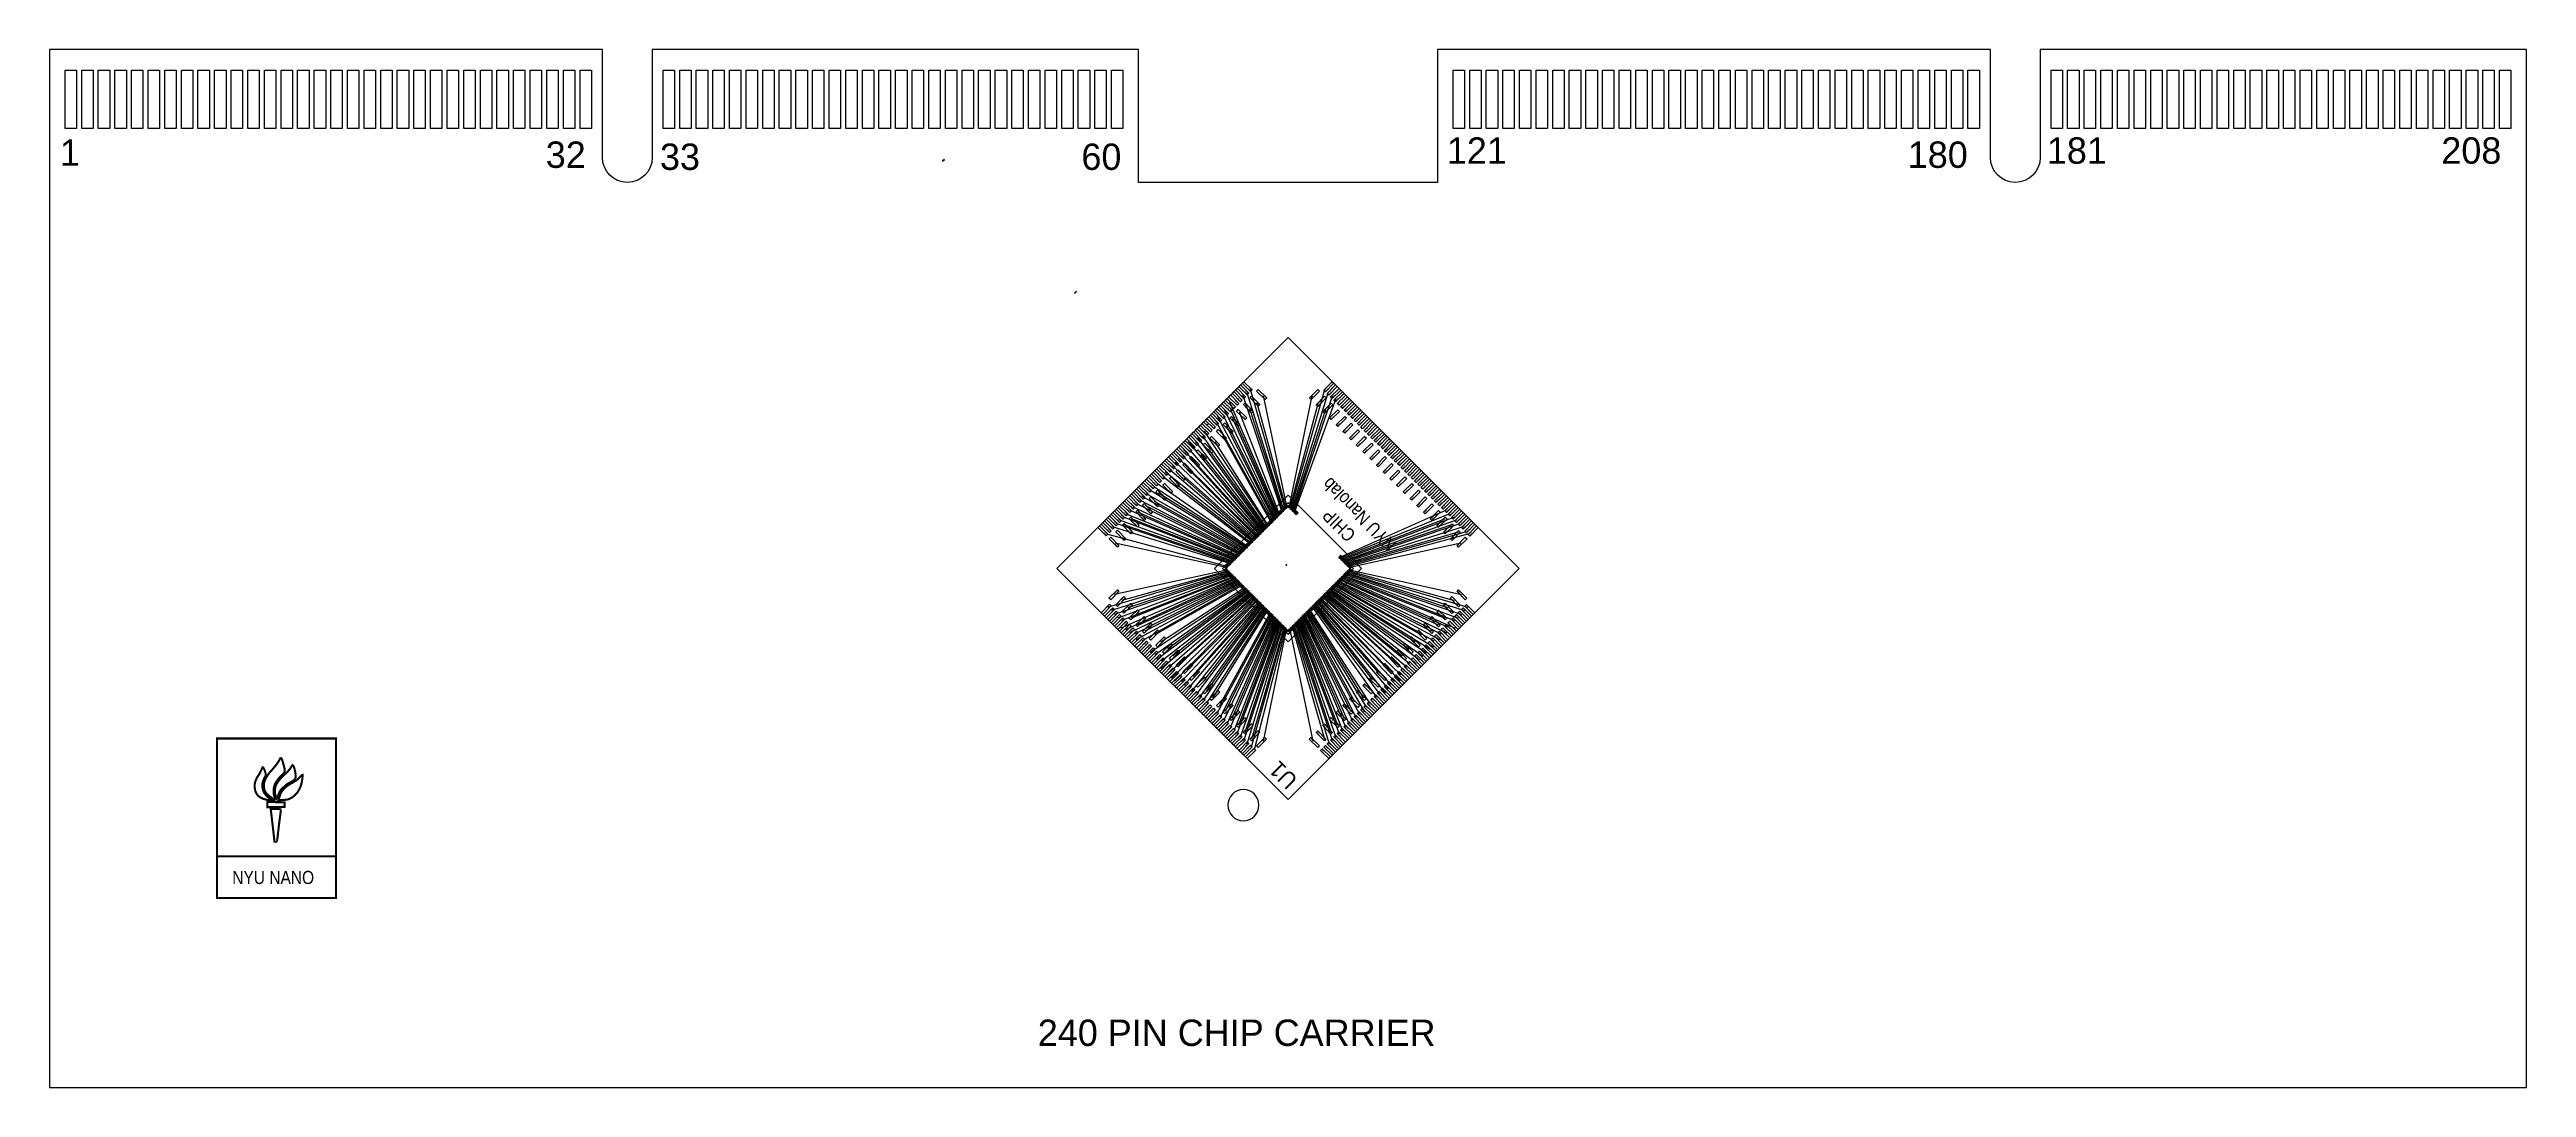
# Model space of a CAD drawing. Extents: x 0 to 119, y -50 to 0.
import ezdxf
from ezdxf.enums import TextEntityAlignment as Align

# ---------------------------------------------------------------- set-up
doc = ezdxf.new("R2010")
doc.units = 0
doc.header["$MEASUREMENT"] = 0
doc.layers.get('0').update_dxf_attribs({"linetype": 'CONTINUOUS'})
for name, color, linetype in [('OUTLINE', 1, 'CONTINUOUS'), ('Pad', 142, 'CONTINUOUS'), ('Pad_Space', 5, 'CONTINUOUS'), ('PINS', 80, 'CONTINUOUS'), ('SILKSCREEN', 7, 'CONTINUOUS'), ('Wires', 7, 'CONTINUOUS')]:
    doc.layers.add(name, color=color, linetype=linetype)

# ---------------------------------------------------------------- blocks, each defined once
blk = doc.blocks.new('IDABREAKL_BIOFET')
at = {"layer": 'Pad_Space'}
blk.add_lwpolyline([(0, 0), (54, 0), (54, 119.876), (0, 119.876)], close=True, dxfattribs=at)
blk = doc.blocks.new('M4M10_POWER_IL_SP33IL')
at = {"layer": 'Pad'}
blk.add_lwpolyline([(3.6, 7.749), (50.4, 7.749), (50.4, 98.127), (3.6, 98.127)], close=True, dxfattribs=at)
blk = doc.blocks.new('ANAIO_SP33IL')
blk.add_blockref('M4M10_POWER_IL_SP33IL', (0, 0))
blk = doc.blocks.new('IANAIO_BIOFET')
at = {"layer": 'Pad_Space'}
blk.add_lwpolyline([(0, 0), (54, 0), (54, 119.88), (0, 119.88)], close=True, dxfattribs=at)
blk.add_blockref('ANAIO_SP33IL', (0, 0))
blk = doc.blocks.new('VSSIO_SP33IL')
blk.add_blockref('M4M10_POWER_IL_SP33IL', (0, 0))
blk = doc.blocks.new('IVSSANA_BIOFET')
at = {"layer": 'Pad_Space'}
blk.add_lwpolyline([(0, 0), (54, 0), (54, 119.88), (0, 119.88)], close=True, dxfattribs=at)
blk.add_blockref('VSSIO_SP33IL', (0, 0))
blk = doc.blocks.new('IFILLER10_BIOFET')
at = {"layer": 'Pad_Space'}
blk.add_lwpolyline([(0, 0), (9, 0), (9, 119.88), (0, 119.88)], close=True, dxfattribs=at)
blk = doc.blocks.new('ICORNERA_BIOFET')
at = {"layer": 'Pad_Space'}
blk.add_lwpolyline([(0, 0), (119.88, 0), (119.88, 119.88), (0, 119.88)], close=True, dxfattribs=at)
blk = doc.blocks.new('VDDIO_SP33IL')
blk.add_blockref('M4M10_POWER_IL_SP33IL', (0, 0))
blk = doc.blocks.new('IVDDANA_BIOFET')
at = {"layer": 'Pad_Space'}
blk.add_lwpolyline([(0, 0), (54, 0), (54, 119.88), (0, 119.88)], close=True, dxfattribs=at)
blk.add_blockref('VDDIO_SP33IL', (0, 0))
blk = doc.blocks.new('IDABREAKR_BIOFET')
at = {"layer": 'Pad_Space'}
blk.add_lwpolyline([(0, 0), (54, 0), (54, 119.88), (0, 119.88)], close=True, dxfattribs=at)
blk = doc.blocks.new('GATE_PAD_40X40')
at = {"layer": 'Pad'}
blk.add_lwpolyline([(5.234, 5.4), (41.234, 5.4), (41.234, 41.4), (5.234, 41.4)], close=True, dxfattribs=at)
blk = doc.blocks.new('TRANSISTORS_BLOCK')
at = {"row_count": 5, "column_count": 3, "row_spacing": 90, "column_spacing": 90}
blk.add_blockref('GATE_PAD_40X40', (-4.82, -0.9), dxfattribs=at)
blk = doc.blocks.new('ANAIO_SP33IL_TVRPS')
blk.add_blockref('M4M10_POWER_IL_SP33IL', (0, 0))
blk = doc.blocks.new('IANAIO_TVRPS')
at = {"layer": 'Pad_Space'}
blk.add_lwpolyline([(0, 0), (54, 0), (54, 119.88), (0, 119.88)], close=True, dxfattribs=at)
blk.add_blockref('ANAIO_SP33IL_TVRPS', (0, 0))
blk = doc.blocks.new('FSCV_Chip_NYU_PADS')
for name, p, rotation in [('ICORNERA_BIOFET', (0, 4469.76), 270), ('IFILLER10_BIOFET', (0, 4349.88), 270), ('IANAIO_BIOFET', (0, 4340.88), 270), ('IFILLER10_BIOFET', (0, 4286.88), 270), ('IDABREAKR_BIOFET', (0, 4277.88), 270), ('IFILLER10_BIOFET', (0, 4223.88), 270), ('IFILLER10_BIOFET', (0, 4160.88), 270), ('IANAIO_BIOFET', (0, 4151.88), 270), ('IFILLER10_BIOFET', (0, 4097.88), 270), ('IANAIO_BIOFET', (0, 4088.88), 270), ('IFILLER10_BIOFET', (0, 4034.88), 270), ('IANAIO_BIOFET', (0, 4025.88), 270), ('IFILLER10_BIOFET', (0, 3971.88), 270), ('IANAIO_BIOFET', (0, 3962.88), 270), ('IFILLER10_BIOFET', (0, 3908.88), 270), ('IANAIO_BIOFET', (0, 3899.88), 270), ('IFILLER10_BIOFET', (0, 3845.88), 270), ('IVSSANA_BIOFET', (0, 3836.88), 270), ('IFILLER10_BIOFET', (0, 3782.88), 270), ('IVDDANA_BIOFET', (0, 3773.88), 270), ('IFILLER10_BIOFET', (0, 3719.88), 270), ('IANAIO_BIOFET', (0, 3710.88), 270), ('IFILLER10_BIOFET', (0, 3656.88), 270), ('IANAIO_BIOFET', (0, 3647.88), 270), ('IFILLER10_BIOFET', (0, 3593.88), 270), ('IANAIO_BIOFET', (0, 3584.88), 270), ('IDABREAKL_BIOFET', (0.005, 4214.88), 270), ('IFILLER10_BIOFET', (128.88, 4469.76), 180), ('IANAIO_BIOFET', (182.88, 4469.76), 180), ('IFILLER10_BIOFET', (191.88, 4469.76), 180), ('IANAIO_BIOFET', (245.88, 4469.76), 180), ('IFILLER10_BIOFET', (254.88, 4469.76), 180), ('IANAIO_BIOFET', (308.88, 4469.76), 180), ('IFILLER10_BIOFET', (317.88, 4469.76), 180), ('IANAIO_BIOFET', (371.88, 4469.76), 180), ('IFILLER10_BIOFET', (380.88, 4469.76), 180), ('IANAIO_BIOFET', (434.88, 4469.76), 180), ('IFILLER10_BIOFET', (443.88, 4469.76), 180), ('IANAIO_TVRPS', (497.88, 4469.76), 180), ('IFILLER10_BIOFET', (506.88, 4469.76), 180), ('IANAIO_BIOFET', (560.88, 4469.76), 180), ('IFILLER10_BIOFET', (569.88, 4469.76), 180), ('IANAIO_TVRPS', (623.88, 4469.76), 180), ('IFILLER10_BIOFET', (632.88, 4469.76), 180), ('IANAIO_BIOFET', (686.88, 4469.76), 180), ('IFILLER10_BIOFET', (695.88, 4469.76), 180), ('IANAIO_BIOFET', (749.88, 4469.76), 180), ('IFILLER10_BIOFET', (758.88, 4469.76), 180), ('IANAIO_BIOFET', (812.88, 4469.76), 180), ('IFILLER10_BIOFET', (821.88, 4469.76), 180), ('IANAIO_BIOFET', (875.88, 4469.76), 180), ('IFILLER10_BIOFET', (884.88, 4469.76), 180), ('IVDDANA_BIOFET', (938.88, 4469.76), 180), ('IFILLER10_BIOFET', (947.88, 4469.76), 180), ('IVSSANA_BIOFET', (1001.88, 4469.76), 180), ('IFILLER10_BIOFET', (1010.88, 4469.76), 180), ('IANAIO_BIOFET', (1064.88, 4469.76), 180), ('IFILLER10_BIOFET', (1073.88, 4469.76), 180), ('IANAIO_BIOFET', (1127.835, 4469.76), 180), ('IFILLER10_BIOFET', (1136.835, 4469.76), 180), ('IANAIO_BIOFET', (1190.835, 4469.76), 180), ('IFILLER10_BIOFET', (1199.835, 4469.76), 180), ('IANAIO_BIOFET', (1253.835, 4469.76), 180), ('IFILLER10_BIOFET', (1262.835, 4469.76), 180), ('IANAIO_BIOFET', (1316.835, 4469.76), 180), ('IFILLER10_BIOFET', (1325.835, 4469.76), 180), ('IDABREAKL_BIOFET', (1379.835, 4469.756), 180), ('IFILLER10_BIOFET', (1388.835, 4469.76), 180), ('IDABREAKR_BIOFET', (1442.835, 4469.756), 180), ('IFILLER10_BIOFET', (1451.835, 4469.756), 180), ('IANAIO_BIOFET', (1505.835, 4469.756), 180), ('IFILLER10_BIOFET', (1514.835, 4469.756), 180), ('IANAIO_BIOFET', (1568.835, 4469.756), 180), ('IFILLER10_BIOFET', (1577.835, 4469.756), 180), ('IANAIO_BIOFET', (1631.835, 4469.756), 180), ('IFILLER10_BIOFET', (1640.835, 4469.756), 180), ('IANAIO_BIOFET', (1694.835, 4469.756), 180), ('IFILLER10_BIOFET', (1703.835, 4469.756), 180), ('IANAIO_BIOFET', (1757.835, 4469.756), 180), ('IFILLER10_BIOFET', (1766.835, 4469.756), 180), ('IANAIO_BIOFET', (1820.835, 4469.756), 180), ('IFILLER10_BIOFET', (1829.835, 4469.756), 180), ('IANAIO_BIOFET', (1883.835, 4469.756), 180), ('IFILLER10_BIOFET', (1892.835, 4469.756), 180), ('IANAIO_BIOFET', (1946.835, 4469.756), 180), ('IFILLER10_BIOFET', (1955.835, 4469.756), 180), ('IANAIO_BIOFET', (2009.835, 4469.756), 180), ('IFILLER10_BIOFET', (2018.835, 4469.756), 180), ('IVSSANA_BIOFET', (2072.835, 4469.756), 180), ('IFILLER10_BIOFET', (2081.835, 4469.756), 180), ('IANAIO_BIOFET', (2135.835, 4469.756), 180), ('IFILLER10_BIOFET', (2144.835, 4469.756), 180), ('IANAIO_BIOFET', (2198.835, 4469.756), 180), ('IFILLER10_BIOFET', (2207.835, 4469.756), 180), ('IVDDANA_BIOFET', (2261.835, 4469.756), 180), ('IFILLER10_BIOFET', (2270.835, 4469.756), 180), ('IANAIO_BIOFET', (2324.835, 4469.756), 180), ('IFILLER10_BIOFET', (2333.835, 4469.756), 180), ('IANAIO_BIOFET', (2387.835, 4469.756), 180), ('IFILLER10_BIOFET', (2396.835, 4469.756), 180), ('IVSSANA_BIOFET', (2450.835, 4469.756), 180), ('IFILLER10_BIOFET', (2459.835, 4469.756), 180), ('IANAIO_BIOFET', (2513.835, 4469.756), 180), ('IFILLER10_BIOFET', (2522.835, 4469.756), 180), ('IANAIO_BIOFET', (2576.835, 4469.756), 180), ('IFILLER10_BIOFET', (2585.835, 4469.756), 180), ('IANAIO_BIOFET', (2639.835, 4469.756), 180), ('IFILLER10_BIOFET', (2648.835, 4469.756), 180), ('IANAIO_BIOFET', (2702.835, 4469.756), 180), ('IFILLER10_BIOFET', (2711.835, 4469.756), 180), ('IANAIO_BIOFET', (2765.835, 4469.756), 180), ('IFILLER10_BIOFET', (2774.835, 4469.756), 180), ('IANAIO_BIOFET', (2828.835, 4469.756), 180), ('IFILLER10_BIOFET', (2837.835, 4469.756), 180), ('IANAIO_BIOFET', (2891.835, 4469.756), 180), ('IFILLER10_BIOFET', (2900.835, 4469.756), 180), ('IANAIO_BIOFET', (2954.835, 4469.756), 180), ('IFILLER10_BIOFET', (2963.835, 4469.756), 180), ('IANAIO_BIOFET', (3017.835, 4469.756), 180), ('IFILLER10_BIOFET', (3026.835, 4469.756), 180), ('IANAIO_BIOFET', (3080.835, 4469.756), 180), ('IFILLER10_BIOFET', (3089.835, 4469.756), 180), ('IDABREAKL_BIOFET', (3143.835, 4469.756), 180), ('IDABREAKR_BIOFET', (3206.835, 4469.756), 180), ('IFILLER10_BIOFET', (0, 3530.88), 270), ('IANAIO_BIOFET', (0, 3521.88), 270), ('IFILLER10_BIOFET', (0, 3467.88), 270), ('IANAIO_TVRPS', (0, 3458.88), 270), ('IFILLER10_BIOFET', (0, 3404.88), 270), ('IANAIO_BIOFET', (0, 3395.88), 270), ('IFILLER10_BIOFET', (0, 3341.88), 270), ('IANAIO_BIOFET', (0, 3332.88), 270), ('IFILLER10_BIOFET', (0, 3278.88), 270), ('IANAIO_TVRPS', (0, 3269.88), 270), ('IFILLER10_BIOFET', (0, 3215.88), 270), ('IANAIO_BIOFET', (0, 3206.88), 270), ('IFILLER10_BIOFET', (0, 3152.88), 270), ('IANAIO_BIOFET', (0, 3143.88), 270), ('IFILLER10_BIOFET', (0, 3089.88), 270), ('IANAIO_BIOFET', (0, 3080.88), 270), ('IFILLER10_BIOFET', (0, 3026.88), 270), ('IANAIO_BIOFET', (0, 3017.88), 270), ('IFILLER10_BIOFET', (0, 2963.88), 270), ('IANAIO_BIOFET', (0, 2954.88), 270), ('IFILLER10_BIOFET', (0, 2900.88), 270), ('IDABREAKR_BIOFET', (0, 2891.88), 270), ('IFILLER10_BIOFET', (0, 2837.88), 270), ('IDABREAKL_BIOFET', (0, 2828.88), 270), ('IFILLER10_BIOFET', (0, 2774.88), 270), ('IANAIO_BIOFET', (0, 2765.88), 270), ('IFILLER10_BIOFET', (0, 2711.88), 270), ('IANAIO_BIOFET', (0, 2702.88), 270), ('IFILLER10_BIOFET', (0, 2648.88), 270), ('IANAIO_BIOFET', (0, 2639.88), 270), ('IFILLER10_BIOFET', (0, 2585.88), 270), ('IANAIO_BIOFET', (0, 2576.88), 270), ('IFILLER10_BIOFET', (0, 2522.88), 270), ('IANAIO_BIOFET', (0, 2513.88), 270), ('IFILLER10_BIOFET', (0, 2459.88), 270), ('IANAIO_BIOFET', (0, 2450.88), 270), ('IFILLER10_BIOFET', (0, 2396.88), 270), ('IVDDANA_BIOFET', (0, 2387.88), 270), ('IFILLER10_BIOFET', (4469.666, 2702.88), 90), ('IANAIO_BIOFET', (4469.666, 2648.88), 90), ('IFILLER10_BIOFET', (4469.666, 2639.88), 90), ('IANAIO_BIOFET', (4469.666, 2585.88), 90), ('IFILLER10_BIOFET', (4469.666, 2576.88), 90), ('IANAIO_BIOFET', (4469.666, 2522.88), 90), ('IFILLER10_BIOFET', (4469.666, 2513.88), 90), ('IANAIO_BIOFET', (4469.666, 2459.88), 90), ('IFILLER10_BIOFET', (4469.666, 2450.88), 90), ('IANAIO_BIOFET', (4469.666, 2396.88), 90), ('IFILLER10_BIOFET', (4469.666, 2387.88), 90), ('IVSSANA_BIOFET', (4469.666, 2333.88), 90), ('IFILLER10_BIOFET', (0, 2333.88), 270), ('IVSSANA_BIOFET', (0, 2324.88), 270), ('IFILLER10_BIOFET', (0, 2270.88), 270), ('IANAIO_BIOFET', (0, 2261.88), 270), ('IFILLER10_BIOFET', (0, 2207.88), 270), ('IANAIO_BIOFET', (0, 2198.88), 270), ('IFILLER10_BIOFET', (0, 2144.88), 270), ('IANAIO_BIOFET', (0, 2135.88), 270), ('IFILLER10_BIOFET', (0, 2081.88), 270), ('IANAIO_BIOFET', (0, 2072.88), 270), ('IFILLER10_BIOFET', (0, 2018.88), 270), ('IANAIO_BIOFET', (0, 2009.88), 270), ('IFILLER10_BIOFET', (0, 1955.88), 270), ('IANAIO_BIOFET', (0, 1946.88), 270), ('IFILLER10_BIOFET', (0, 1892.88), 270), ('IANAIO_BIOFET', (0, 1883.88), 270), ('IFILLER10_BIOFET', (0, 1829.88), 270), ('IANAIO_BIOFET', (0, 1820.88), 270), ('IFILLER10_BIOFET', (0, 1766.88), 270), ('IANAIO_BIOFET', (0, 1757.88), 270), ('IFILLER10_BIOFET', (0, 1703.88), 270), ('IANAIO_BIOFET', (0, 1694.88), 270), ('IFILLER10_BIOFET', (0, 1640.88), 270), ('IANAIO_BIOFET', (0, 1631.88), 270), ('IFILLER10_BIOFET', (0, 1577.88), 270), ('IANAIO_BIOFET', (0, 1568.88), 270), ('IFILLER10_BIOFET', (0, 1514.88), 270), ('IVDDANA_BIOFET', (0, 1505.88), 270), ('IFILLER10_BIOFET', (0, 1451.88), 270), ('IVSSANA_BIOFET', (0, 1442.88), 270), ('IFILLER10_BIOFET', (0, 1388.88), 270), ('IANAIO_BIOFET', (0, 1379.88), 270), ('IFILLER10_BIOFET', (0, 1325.88), 270), ('IANAIO_BIOFET', (0, 1316.88), 270), ('IFILLER10_BIOFET', (0, 1262.88), 270), ('IANAIO_BIOFET', (0, 1253.88), 270), ('IFILLER10_BIOFET', (0, 1199.88), 270), ('TRANSISTORS_BLOCK', (2437.74, 2145.6), 90), ('IFILLER10_BIOFET', (4469.666, 2324.88), 90), ('IVDDANA_BIOFET', (4469.666, 2270.88), 90), ('IFILLER10_BIOFET', (4469.666, 2261.88), 90), ('IANAIO_BIOFET', (4469.666, 2207.88), 90), ('IFILLER10_BIOFET', (4469.666, 2198.88), 90), ('IANAIO_BIOFET', (4469.666, 2144.88), 90), ('IFILLER10_BIOFET', (4469.666, 2135.88), 90), ('IANAIO_TVRPS', (4469.666, 2081.88), 90), ('IFILLER10_BIOFET', (4469.715, 2072.88), 90), ('IANAIO_BIOFET', (4469.715, 2018.88), 90), ('IFILLER10_BIOFET', (4469.715, 2009.88), 90), ('IANAIO_BIOFET', (4469.715, 1955.88), 90), ('IFILLER10_BIOFET', (4469.715, 1946.88), 90), ('IANAIO_BIOFET', (4469.715, 1892.88), 90), ('IFILLER10_BIOFET', (4469.715, 1883.88), 90), ('IANAIO_BIOFET', (4469.715, 1829.88), 90), ('IFILLER10_BIOFET', (4469.715, 1820.88), 90), ('IANAIO_BIOFET', (4469.715, 1766.88), 90), ('IFILLER10_BIOFET', (4469.715, 1757.88), 90), ('IANAIO_BIOFET', (4469.715, 1703.88), 90), ('IFILLER10_BIOFET', (4469.715, 1694.88), 90), ('IANAIO_BIOFET', (4469.715, 1640.88), 90), ('IFILLER10_BIOFET', (4469.715, 1631.88), 90), ('IANAIO_BIOFET', (4469.715, 1577.88), 90), ('IFILLER10_BIOFET', (4469.715, 1568.88), 90), ('IANAIO_TVRPS', (4469.715, 1514.88), 90), ('IFILLER10_BIOFET', (4469.715, 1505.88), 90), ('IVSSANA_BIOFET', (4469.715, 1451.88), 90), ('IFILLER10_BIOFET', (4469.715, 1442.88), 90), ('IVDDANA_BIOFET', (4469.715, 1388.88), 90), ('IFILLER10_BIOFET', (4469.715, 1379.88), 90), ('IFILLER10_BIOFET', (4469.715, 1316.88), 90), ('IDABREAKR_BIOFET', (4469.715, 1262.88), 90), ('IFILLER10_BIOFET', (4469.715, 1253.88), 90), ('IANAIO_BIOFET', (4469.715, 1199.88), 90), ('IFILLER10_BIOFET', (4469.715, 1190.88), 90), ('IDABREAKL_BIOFET', (4469.715, 1325.88), 90), ('IANAIO_BIOFET', (0, 1190.88), 270), ('IFILLER10_BIOFET', (0, 1136.88), 270), ('IANAIO_BIOFET', (0, 1127.88), 270), ('IFILLER10_BIOFET', (0, 1073.88), 270), ('IANAIO_BIOFET', (0, 1064.88), 270), ('IFILLER10_BIOFET', (0, 1010.88), 270), ('IANAIO_BIOFET', (0, 1001.88), 270), ('IFILLER10_BIOFET', (0, 947.88), 270), ('IANAIO_BIOFET', (0, 938.88), 270), ('IFILLER10_BIOFET', (0, 884.88), 270), ('IANAIO_BIOFET', (0, 875.88), 270), ('IFILLER10_BIOFET', (0, 821.88), 270), ('IANAIO_BIOFET', (0, 812.88), 270), ('IFILLER10_BIOFET', (0, 758.88), 270), ('IANAIO_BIOFET', (0, 749.88), 270), ('IFILLER10_BIOFET', (0, 695.88), 270), ('IANAIO_BIOFET', (0, 686.88), 270), ('IFILLER10_BIOFET', (0, 632.88), 270), ('IANAIO_BIOFET', (0, 623.88), 270), ('IFILLER10_BIOFET', (0, 569.88), 270), ('IANAIO_BIOFET', (0, 560.88), 270), ('IFILLER10_BIOFET', (0, 506.88), 270), ('IANAIO_BIOFET', (0, 497.88), 270), ('IFILLER10_BIOFET', (0, 443.88), 270), ('IANAIO_BIOFET', (0, 434.88), 270), ('IFILLER10_BIOFET', (0, 380.88), 270), ('IANAIO_BIOFET', (0, 371.88), 270), ('IFILLER10_BIOFET', (0, 317.88), 270), ('IANAIO_BIOFET', (0, 308.88), 270), ('IFILLER10_BIOFET', (0, 254.88), 270), ('IANAIO_BIOFET', (0, 245.88), 270), ('IFILLER10_BIOFET', (0, 191.88), 270), ('IANAIO_BIOFET', (0, 182.88), 270), ('IFILLER10_BIOFET', (0, 128.88), 270), ('IANAIO_BIOFET', (4469.715, 1136.88), 90), ('IFILLER10_BIOFET', (4469.715, 1127.88), 90), ('IANAIO_BIOFET', (4469.715, 1073.88), 90), ('IFILLER10_BIOFET', (4469.715, 1064.88), 90), ('IANAIO_BIOFET', (4469.715, 1010.88), 90), ('IFILLER10_BIOFET', (4469.715, 1001.88), 90), ('IVSSANA_BIOFET', (4469.715, 947.88), 90), ('IFILLER10_BIOFET', (4469.715, 938.88), 90), ('IVDDANA_BIOFET', (4469.715, 884.88), 90), ('IFILLER10_BIOFET', (4469.715, 875.88), 90), ('IANAIO_BIOFET', (4469.715, 821.88), 90), ('IFILLER10_BIOFET', (4469.715, 812.88), 90), ('IFILLER10_BIOFET', (4469.715, 686.88), 90), ('IFILLER10_BIOFET', (4469.715, 623.88), 90), ('IFILLER10_BIOFET', (4469.715, 560.88), 90), ('IDABREAKR_BIOFET', (4469.715, 506.88), 90), ('IFILLER10_BIOFET', (4469.715, 497.88), 90), ('IANAIO_BIOFET', (4469.715, 443.88), 90), ('IFILLER10_BIOFET', (4469.715, 434.88), 90), ('IANAIO_BIOFET', (4469.715, 380.88), 90), ('IFILLER10_BIOFET', (4469.715, 371.88), 90), ('IANAIO_BIOFET', (4469.715, 317.88), 90), ('IFILLER10_BIOFET', (4469.715, 308.88), 90), ('IFILLER10_BIOFET', (4469.715, 182.88), 90), ('IANAIO_BIOFET', (4469.715, 128.88), 90), ('IFILLER10_BIOFET', (4469.715, 119.88), 90), ('ICORNERA_BIOFET', (4469.715, 0), 90), ('IDABREAKL_BIOFET', (4469.715, 569.88), 90), ('IANAIO_BIOFET', (4469.774, 758.88), 90), ('IFILLER10_BIOFET', (4469.774, 749.88), 90), ('IANAIO_BIOFET', (4469.774, 695.88), 90), ('IANAIO_BIOFET', (4469.774, 632.88), 90)]:
    blk.add_blockref(name, p, dxfattribs=dict(rotation=rotation))
at = {"yscale": -1}
for name, p in [('IFILLER10_BIOFET', (3143.835, 4469.756)), ('IFILLER10_BIOFET', (3206.835, 4469.76)), ('IANAIO_BIOFET', (3215.835, 4469.76)), ('IFILLER10_BIOFET', (3269.835, 4469.76)), ('IANAIO_BIOFET', (3278.835, 4469.76)), ('IFILLER10_BIOFET', (3332.835, 4469.76)), ('IANAIO_BIOFET', (3341.835, 4469.76)), ('IFILLER10_BIOFET', (3395.835, 4469.76)), ('IANAIO_BIOFET', (3404.835, 4469.76)), ('IFILLER10_BIOFET', (3458.79, 4469.76)), ('IANAIO_BIOFET', (3467.79, 4469.76)), ('IFILLER10_BIOFET', (3521.79, 4469.76)), ('IVSSANA_BIOFET', (3530.79, 4469.76)), ('IFILLER10_BIOFET', (3584.79, 4469.76)), ('IVDDANA_BIOFET', (3593.79, 4469.76)), ('IFILLER10_BIOFET', (3647.79, 4469.76)), ('IANAIO_BIOFET', (3656.79, 4469.76)), ('IFILLER10_BIOFET', (3710.79, 4469.76)), ('IANAIO_BIOFET', (3719.79, 4469.76)), ('IFILLER10_BIOFET', (3773.79, 4469.76)), ('IANAIO_BIOFET', (3782.79, 4469.76)), ('IFILLER10_BIOFET', (3836.79, 4469.76)), ('IANAIO_BIOFET', (3845.79, 4469.76)), ('IFILLER10_BIOFET', (3899.79, 4469.76)), ('IANAIO_TVRPS', (3908.79, 4469.76)), ('IFILLER10_BIOFET', (3962.79, 4469.76)), ('IANAIO_BIOFET', (3971.79, 4469.76)), ('IFILLER10_BIOFET', (4025.79, 4469.76)), ('IANAIO_TVRPS', (4034.79, 4469.76)), ('IFILLER10_BIOFET', (4088.79, 4469.76)), ('IANAIO_BIOFET', (4097.79, 4469.76)), ('IFILLER10_BIOFET', (4151.79, 4469.76)), ('IANAIO_BIOFET', (4160.79, 4469.76)), ('IFILLER10_BIOFET', (4214.79, 4469.76)), ('IANAIO_BIOFET', (4223.79, 4469.76)), ('IFILLER10_BIOFET', (4277.79, 4469.76)), ('IANAIO_BIOFET', (4286.79, 4469.76)), ('IFILLER10_BIOFET', (4340.79, 4469.76))]:
    blk.add_blockref(name, p, dxfattribs=at)
at = {"yscale": -1, "rotation": 270}
for name, p in [('ICORNERA_BIOFET', (4469.67, 4469.76)), ('IFILLER10_BIOFET', (4469.67, 4349.88)), ('IANAIO_BIOFET', (4469.67, 4340.88)), ('IFILLER10_BIOFET', (4469.67, 4286.88)), ('IANAIO_BIOFET', (4469.67, 4277.88)), ('IFILLER10_BIOFET', (4469.67, 4223.88)), ('IDABREAKR_BIOFET', (4469.67, 4214.88)), ('IFILLER10_BIOFET', (4469.67, 4160.88)), ('IDABREAKL_BIOFET', (4469.666, 4151.88)), ('IFILLER10_BIOFET', (4469.67, 4097.88)), ('IANAIO_BIOFET', (4469.67, 4088.88)), ('IFILLER10_BIOFET', (4469.67, 4034.88)), ('IANAIO_BIOFET', (4469.67, 4025.88)), ('IFILLER10_BIOFET', (4469.67, 3971.88)), ('IANAIO_BIOFET', (4469.67, 3962.88)), ('IFILLER10_BIOFET', (4469.67, 3908.88)), ('IANAIO_BIOFET', (4469.67, 3899.88)), ('IFILLER10_BIOFET', (4469.67, 3845.88)), ('IANAIO_BIOFET', (4469.67, 3836.88)), ('IFILLER10_BIOFET', (4469.67, 3782.88)), ('IVSSANA_BIOFET', (4469.67, 3773.88)), ('IFILLER10_BIOFET', (4469.67, 3719.88)), ('IVDDANA_BIOFET', (4469.67, 3710.88)), ('IFILLER10_BIOFET', (4469.67, 3656.88)), ('IANAIO_BIOFET', (4469.67, 3647.88)), ('IFILLER10_BIOFET', (4469.67, 3593.88)), ('IANAIO_BIOFET', (4469.67, 3584.88)), ('IFILLER10_BIOFET', (4469.67, 3530.88)), ('IANAIO_BIOFET', (4469.67, 3521.88)), ('IFILLER10_BIOFET', (4469.67, 3467.88)), ('IANAIO_BIOFET', (4469.67, 3458.88)), ('IFILLER10_BIOFET', (4469.67, 3404.88)), ('IANAIO_TVRPS', (4469.67, 3395.88)), ('IFILLER10_BIOFET', (4469.67, 3341.88)), ('IANAIO_BIOFET', (4469.67, 3332.88)), ('IFILLER10_BIOFET', (4469.67, 3278.88)), ('IANAIO_BIOFET', (4469.67, 3269.88)), ('IFILLER10_BIOFET', (4469.67, 3215.88)), ('IANAIO_TVRPS', (4469.67, 3206.88)), ('IFILLER10_BIOFET', (4469.67, 3152.88)), ('IANAIO_BIOFET', (4469.67, 3143.88)), ('IFILLER10_BIOFET', (4469.67, 3089.88)), ('IANAIO_BIOFET', (4469.67, 3080.88)), ('IFILLER10_BIOFET', (4469.67, 3026.88)), ('IANAIO_BIOFET', (4469.67, 3017.88)), ('IFILLER10_BIOFET', (4469.67, 2963.88)), ('IANAIO_BIOFET', (4469.67, 2954.88)), ('IFILLER10_BIOFET', (4469.67, 2900.88)), ('IANAIO_BIOFET', (4469.67, 2891.88)), ('IFILLER10_BIOFET', (4469.67, 2837.88)), ('IDABREAKR_BIOFET', (4469.67, 2828.88)), ('IFILLER10_BIOFET', (4469.67, 2774.88)), ('IDABREAKL_BIOFET', (4469.666, 2765.88)), ('IVSSANA_BIOFET', (4469.715, 308.88)), ('IFILLER10_BIOFET', (4469.715, 254.88)), ('IVDDANA_BIOFET', (4469.715, 245.88))]:
    blk.add_blockref(name, p, dxfattribs=at)
for name, p in [('ICORNERA_BIOFET', (0, 0)), ('IFILLER10_BIOFET', (119.88, 0)), ('IANAIO_BIOFET', (128.88, 0)), ('IFILLER10_BIOFET', (182.88, 0)), ('IANAIO_BIOFET', (191.88, 0)), ('IFILLER10_BIOFET', (245.88, 0)), ('IANAIO_BIOFET', (254.88, 0)), ('IFILLER10_BIOFET', (308.88, 0)), ('IANAIO_BIOFET', (317.88, 0)), ('IFILLER10_BIOFET', (371.88, 0)), ('IANAIO_BIOFET', (380.88, 0)), ('IFILLER10_BIOFET', (434.88, 0)), ('IANAIO_BIOFET', (443.88, 0)), ('IFILLER10_BIOFET', (497.88, 0)), ('IANAIO_BIOFET', (506.88, 0)), ('IFILLER10_BIOFET', (560.88, 0)), ('IANAIO_BIOFET', (569.88, 0)), ('IFILLER10_BIOFET', (623.88, 0)), ('IANAIO_BIOFET', (632.88, 0)), ('IFILLER10_BIOFET', (686.88, 0)), ('IANAIO_BIOFET', (695.88, 0)), ('IFILLER10_BIOFET', (749.88, 0)), ('IANAIO_BIOFET', (758.88, 0)), ('IFILLER10_BIOFET', (812.88, 0)), ('IANAIO_BIOFET', (821.88, 0)), ('IDABREAKR_BIOFET', (3782.835, 0)), ('IFILLER10_BIOFET', (3836.835, 0)), ('IDABREAKL_BIOFET', (3845.835, 0)), ('IFILLER10_BIOFET', (3899.835, 0)), ('IANAIO_BIOFET', (3908.835, 0)), ('IFILLER10_BIOFET', (3962.835, 0)), ('IANAIO_BIOFET', (3971.835, 0)), ('IFILLER10_BIOFET', (4025.835, -0.005)), ('IANAIO_BIOFET', (4034.835, 0)), ('IFILLER10_BIOFET', (4088.835, 0)), ('IANAIO_BIOFET', (4097.835, 0)), ('IFILLER10_BIOFET', (4151.835, 0)), ('IANAIO_BIOFET', (4160.835, 0)), ('IFILLER10_BIOFET', (4214.835, 0)), ('IANAIO_BIOFET', (4223.835, 0)), ('IFILLER10_BIOFET', (4277.835, 0)), ('IANAIO_BIOFET', (4286.835, 0)), ('IFILLER10_BIOFET', (4340.835, 0))]:
    blk.add_blockref(name, p)
at = {"row_count": 1, "column_count": 323, "row_spacing": 120.015, "column_spacing": 9}
blk.add_blockref('IFILLER10_BIOFET', (875.88, 0), dxfattribs=at)

msp = doc.modelspace()

# ---------------------------------------------------------------- linework, layer by layer
at = {"layer": 'OUTLINE'}
msp.add_lwpolyline([(119.3, 0), (95.88, 0), (95.88, -5.2, -1), (93.48, -5.2), (93.48, 0), (66.85, 0), (66.85, -6.4), (52.45, -6.4), (52.45, 0), (29.03, 0), (29.03, -5.2, -1), (26.63, -5.2), (26.63, 0), (0, 0), (0, -50), (119.3, -50)], format="xyb", close=True, dxfattribs=at)
at = {"layer": 'PINS'}
for points in [[(1.3, -1), (1.3, -3.8), (0.75, -3.8), (0.75, -1)], [(2.1, -1), (2.1, -3.8), (1.55, -3.8), (1.55, -1)], [(2.9, -1), (2.9, -3.8), (2.35, -3.8), (2.35, -1)], [(3.7, -1), (3.7, -3.8), (3.15, -3.8), (3.15, -1)], [(4.5, -1), (4.5, -3.8), (3.95, -3.8), (3.95, -1)], [(5.3, -1), (5.3, -3.8), (4.75, -3.8), (4.75, -1)], [(6.1, -1), (6.1, -3.8), (5.55, -3.8), (5.55, -1)], [(6.9, -1), (6.9, -3.8), (6.35, -3.8), (6.35, -1)], [(7.7, -1), (7.7, -3.8), (7.15, -3.8), (7.15, -1)], [(8.5, -1), (8.5, -3.8), (7.95, -3.8), (7.95, -1)], [(9.3, -1), (9.3, -3.8), (8.75, -3.8), (8.75, -1)], [(10.1, -1), (10.1, -3.8), (9.55, -3.8), (9.55, -1)], [(10.9, -1), (10.9, -3.8), (10.35, -3.8), (10.35, -1)], [(11.7, -1), (11.7, -3.8), (11.15, -3.8), (11.15, -1)], [(12.5, -1), (12.5, -3.8), (11.95, -3.8), (11.95, -1)], [(13.3, -1), (13.3, -3.8), (12.75, -3.8), (12.75, -1)], [(14.1, -1), (14.1, -3.8), (13.55, -3.8), (13.55, -1)], [(14.9, -1), (14.9, -3.8), (14.35, -3.8), (14.35, -1)], [(15.7, -1), (15.7, -3.8), (15.15, -3.8), (15.15, -1)], [(16.5, -1), (16.5, -3.8), (15.95, -3.8), (15.95, -1)], [(17.3, -1), (17.3, -3.8), (16.75, -3.8), (16.75, -1)], [(18.1, -1), (18.1, -3.8), (17.55, -3.8), (17.55, -1)], [(18.9, -1), (18.9, -3.8), (18.35, -3.8), (18.35, -1)], [(19.7, -1), (19.7, -3.8), (19.15, -3.8), (19.15, -1)], [(20.5, -1), (20.5, -3.8), (19.95, -3.8), (19.95, -1)], [(21.3, -1), (21.3, -3.8), (20.75, -3.8), (20.75, -1)], [(22.1, -1), (22.1, -3.8), (21.55, -3.8), (21.55, -1)], [(22.9, -1), (22.9, -3.8), (22.35, -3.8), (22.35, -1)], [(23.7, -1), (23.7, -3.8), (23.15, -3.8), (23.15, -1)], [(24.5, -1), (24.5, -3.8), (23.95, -3.8), (23.95, -1)], [(25.3, -1), (25.3, -3.8), (24.75, -3.8), (24.75, -1)], [(26.1, -1), (26.1, -3.8), (25.55, -3.8), (25.55, -1)], [(30.1, -1), (30.1, -3.8), (29.55, -3.8), (29.55, -1)], [(30.9, -1), (30.9, -3.8), (30.35, -3.8), (30.35, -1)], [(31.7, -1), (31.7, -3.8), (31.15, -3.8), (31.15, -1)], [(32.5, -1), (32.5, -3.8), (31.95, -3.8), (31.95, -1)], [(33.3, -1), (33.3, -3.8), (32.75, -3.8), (32.75, -1)], [(34.1, -1), (34.1, -3.8), (33.55, -3.8), (33.55, -1)], [(34.9, -1), (34.9, -3.8), (34.35, -3.8), (34.35, -1)], [(35.7, -1), (35.7, -3.8), (35.15, -3.8), (35.15, -1)], [(36.5, -1), (36.5, -3.8), (35.95, -3.8), (35.95, -1)], [(37.3, -1), (37.3, -3.8), (36.75, -3.8), (36.75, -1)], [(38.1, -1), (38.1, -3.8), (37.55, -3.8), (37.55, -1)], [(38.9, -1), (38.9, -3.8), (38.35, -3.8), (38.35, -1)], [(39.7, -1), (39.7, -3.8), (39.15, -3.8), (39.15, -1)], [(40.5, -1), (40.5, -3.8), (39.95, -3.8), (39.95, -1)], [(41.3, -1), (41.3, -3.8), (40.75, -3.8), (40.75, -1)], [(42.1, -1), (42.1, -3.8), (41.55, -3.8), (41.55, -1)], [(42.9, -1), (42.9, -3.8), (42.35, -3.8), (42.35, -1)], [(43.7, -1), (43.7, -3.8), (43.15, -3.8), (43.15, -1)], [(44.5, -1), (44.5, -3.8), (43.95, -3.8), (43.95, -1)], [(45.3, -1), (45.3, -3.8), (44.75, -3.8), (44.75, -1)], [(46.1, -1), (46.1, -3.8), (45.55, -3.8), (45.55, -1)], [(46.9, -1), (46.9, -3.8), (46.35, -3.8), (46.35, -1)], [(47.7, -1), (47.7, -3.8), (47.15, -3.8), (47.15, -1)], [(48.5, -1), (48.5, -3.8), (47.95, -3.8), (47.95, -1)], [(49.3, -1), (49.3, -3.8), (48.75, -3.8), (48.75, -1)], [(50.1, -1), (50.1, -3.8), (49.55, -3.8), (49.55, -1)], [(50.9, -1), (50.9, -3.8), (50.35, -3.8), (50.35, -1)], [(51.7, -1), (51.7, -3.8), (51.15, -3.8), (51.15, -1)], [(68.15, -1), (68.15, -3.8), (67.6, -3.8), (67.6, -1)], [(68.95, -1), (68.95, -3.8), (68.4, -3.8), (68.4, -1)], [(69.75, -1), (69.75, -3.8), (69.2, -3.8), (69.2, -1)], [(70.55, -1), (70.55, -3.8), (70, -3.8), (70, -1)], [(71.35, -1), (71.35, -3.8), (70.8, -3.8), (70.8, -1)], [(72.15, -1), (72.15, -3.8), (71.6, -3.8), (71.6, -1)], [(72.95, -1), (72.95, -3.8), (72.4, -3.8), (72.4, -1)], [(73.75, -1), (73.75, -3.8), (73.2, -3.8), (73.2, -1)], [(74.55, -1), (74.55, -3.8), (74, -3.8), (74, -1)], [(75.35, -1), (75.35, -3.8), (74.8, -3.8), (74.8, -1)], [(76.15, -1), (76.15, -3.8), (75.6, -3.8), (75.6, -1)], [(76.95, -1), (76.95, -3.8), (76.4, -3.8), (76.4, -1)], [(77.75, -1), (77.75, -3.8), (77.2, -3.8), (77.2, -1)], [(78.55, -1), (78.55, -3.8), (78, -3.8), (78, -1)], [(79.35, -1), (79.35, -3.8), (78.8, -3.8), (78.8, -1)], [(80.15, -1), (80.15, -3.8), (79.6, -3.8), (79.6, -1)], [(80.95, -1), (80.95, -3.8), (80.4, -3.8), (80.4, -1)], [(81.75, -1), (81.75, -3.8), (81.2, -3.8), (81.2, -1)], [(82.55, -1), (82.55, -3.8), (82, -3.8), (82, -1)], [(83.35, -1), (83.35, -3.8), (82.8, -3.8), (82.8, -1)], [(84.15, -1), (84.15, -3.8), (83.6, -3.8), (83.6, -1)], [(84.95, -1), (84.95, -3.8), (84.4, -3.8), (84.4, -1)], [(85.75, -1), (85.75, -3.8), (85.2, -3.8), (85.2, -1)], [(86.55, -1), (86.55, -3.8), (86, -3.8), (86, -1)], [(87.35, -1), (87.35, -3.8), (86.8, -3.8), (86.8, -1)], [(88.15, -1), (88.15, -3.8), (87.6, -3.8), (87.6, -1)], [(88.95, -1), (88.95, -3.8), (88.4, -3.8), (88.4, -1)], [(89.75, -1), (89.75, -3.8), (89.2, -3.8), (89.2, -1)], [(90.55, -1), (90.55, -3.8), (90, -3.8), (90, -1)], [(91.35, -1), (91.35, -3.8), (90.8, -3.8), (90.8, -1)], [(92.15, -1), (92.15, -3.8), (91.6, -3.8), (91.6, -1)], [(92.95, -1), (92.95, -3.8), (92.4, -3.8), (92.4, -1)], [(96.95, -1), (96.95, -3.8), (96.4, -3.8), (96.4, -1)], [(97.75, -1), (97.75, -3.8), (97.2, -3.8), (97.2, -1)], [(98.55, -1), (98.55, -3.8), (98, -3.8), (98, -1)], [(99.35, -1), (99.35, -3.8), (98.8, -3.8), (98.8, -1)], [(100.15, -1), (100.15, -3.8), (99.6, -3.8), (99.6, -1)], [(100.95, -1), (100.95, -3.8), (100.4, -3.8), (100.4, -1)], [(101.75, -1), (101.75, -3.8), (101.2, -3.8), (101.2, -1)], [(102.55, -1), (102.55, -3.8), (102, -3.8), (102, -1)], [(103.35, -1), (103.35, -3.8), (102.8, -3.8), (102.8, -1)], [(104.15, -1), (104.15, -3.8), (103.6, -3.8), (103.6, -1)], [(104.95, -1), (104.95, -3.8), (104.4, -3.8), (104.4, -1)], [(105.75, -1), (105.75, -3.8), (105.2, -3.8), (105.2, -1)], [(106.55, -1), (106.55, -3.8), (106, -3.8), (106, -1)], [(107.35, -1), (107.35, -3.8), (106.8, -3.8), (106.8, -1)], [(108.15, -1), (108.15, -3.8), (107.6, -3.8), (107.6, -1)], [(108.95, -1), (108.95, -3.8), (108.4, -3.8), (108.4, -1)], [(109.75, -1), (109.75, -3.8), (109.2, -3.8), (109.2, -1)], [(110.55, -1), (110.55, -3.8), (110, -3.8), (110, -1)], [(111.35, -1), (111.35, -3.8), (110.8, -3.8), (110.8, -1)], [(112.15, -1), (112.15, -3.8), (111.6, -3.8), (111.6, -1)], [(112.95, -1), (112.95, -3.8), (112.4, -3.8), (112.4, -1)], [(113.75, -1), (113.75, -3.8), (113.2, -3.8), (113.2, -1)], [(114.55, -1), (114.55, -3.8), (114, -3.8), (114, -1)], [(115.35, -1), (115.35, -3.8), (114.8, -3.8), (114.8, -1)], [(116.15, -1), (116.15, -3.8), (115.6, -3.8), (115.6, -1)], [(116.95, -1), (116.95, -3.8), (116.4, -3.8), (116.4, -1)], [(117.75, -1), (117.75, -3.8), (117.2, -3.8), (117.2, -1)], [(118.55, -1), (118.55, -3.8), (118, -3.8), (118, -1)], [(57.2, -17.13), (56.79, -16.73), (56.88, -16.64), (57.28, -17.05)], [(57.36, -16.97), (56.96, -16.56), (57.04, -16.48), (57.44, -16.89)], [(57.52, -16.81), (57.12, -16.4), (57.2, -16.32), (57.6, -16.73)], [(57.68, -16.64), (57.28, -16.24), (57.36, -16.16), (57.76, -16.56)], [(57.85, -16.48), (57.44, -16.08), (57.52, -16), (57.93, -16.4)], [(58.22, -17.18), (57.82, -16.78), (57.9, -16.7), (58.3, -17.1)], [(58.55, -16.86), (58.14, -16.46), (58.22, -16.37), (58.63, -16.78)], [(60.68, -16.78), (61.08, -16.38), (61.16, -16.46), (60.76, -16.86)], [(61.38, -16.41), (61.78, -16), (61.86, -16.08), (61.46, -16.49)], [(61.54, -16.57), (61.94, -16.16), (62.02, -16.24), (61.62, -16.65)], [(61.7, -16.73), (62.11, -16.33), (62.19, -16.41), (61.78, -16.81)], [(61.86, -16.89), (62.27, -16.49), (62.35, -16.57), (61.94, -16.97)], [(62.02, -17.05), (62.43, -16.65), (62.51, -16.73), (62.11, -17.13)], [(56.07, -18.26), (55.66, -17.86), (55.74, -17.78), (56.15, -18.18)], [(56.23, -18.1), (55.83, -17.7), (55.91, -17.61), (56.31, -18.02)], [(56.39, -17.94), (55.99, -17.53), (56.07, -17.45), (56.47, -17.86)], [(56.55, -17.78), (56.15, -17.37), (56.23, -17.29), (56.63, -17.7)], [(56.71, -17.61), (56.31, -17.21), (56.39, -17.13), (56.79, -17.53)], [(56.88, -17.45), (56.47, -17.05), (56.55, -16.97), (56.96, -17.37)], [(57.04, -17.29), (56.63, -16.89), (56.71, -16.81), (57.12, -17.21)], [(57.25, -18.15), (56.85, -17.75), (56.93, -17.67), (57.33, -18.07)], [(57.58, -17.83), (57.17, -17.43), (57.25, -17.34), (57.66, -17.75)], [(57.9, -17.51), (57.5, -17.1), (57.58, -17.02), (57.98, -17.43)], [(61, -17.11), (61.41, -16.7), (61.49, -16.78), (61.08, -17.19)], [(61.32, -17.43), (61.73, -17.03), (61.81, -17.11), (61.41, -17.51)], [(61.65, -17.75), (62.05, -17.35), (62.13, -17.43), (61.73, -17.83)], [(61.97, -18.08), (62.38, -17.67), (62.46, -17.75), (62.05, -18.16)], [(62.19, -17.21), (62.59, -16.81), (62.67, -16.89), (62.27, -17.3)], [(62.35, -17.38), (62.75, -16.97), (62.83, -17.05), (62.43, -17.46)], [(62.51, -17.54), (62.91, -17.13), (62.99, -17.21), (62.59, -17.62)], [(62.67, -17.7), (63.08, -17.3), (63.16, -17.38), (62.75, -17.78)], [(62.83, -17.86), (63.24, -17.46), (63.32, -17.54), (62.91, -17.94)], [(62.99, -18.02), (63.4, -17.62), (63.48, -17.7), (63.08, -18.1)], [(63.16, -18.18), (63.56, -17.78), (63.64, -17.86), (63.24, -18.27)], [(54.77, -19.55), (54.37, -19.15), (54.45, -19.07), (54.86, -19.47)], [(54.94, -19.39), (54.53, -18.99), (54.61, -18.91), (55.02, -19.31)], [(55.1, -19.23), (54.69, -18.83), (54.77, -18.75), (55.18, -19.15)], [(55.26, -19.07), (54.86, -18.66), (54.94, -18.58), (55.34, -18.99)], [(55.42, -18.91), (55.02, -18.5), (55.1, -18.42), (55.5, -18.83)], [(55.58, -18.75), (55.18, -18.34), (55.26, -18.26), (55.66, -18.66)], [(55.74, -18.58), (55.34, -18.18), (55.42, -18.1), (55.83, -18.5)], [(55.91, -18.42), (55.5, -18.02), (55.58, -17.94), (55.99, -18.34)], [(55.96, -19.45), (55.56, -19.04), (55.64, -18.96), (56.04, -19.37)], [(56.28, -19.12), (55.88, -18.72), (55.96, -18.64), (56.36, -19.04)], [(56.61, -18.8), (56.2, -18.4), (56.28, -18.31), (56.69, -18.72)], [(56.93, -18.48), (56.53, -18.07), (56.61, -17.99), (57.01, -18.4)], [(62.29, -18.4), (62.7, -18), (62.78, -18.08), (62.38, -18.48)], [(62.62, -18.72), (63.02, -18.32), (63.1, -18.4), (62.7, -18.8)], [(62.94, -19.05), (63.34, -18.64), (63.43, -18.72), (63.02, -19.13)], [(63.26, -19.37), (63.67, -18.97), (63.75, -19.05), (63.34, -19.45)], [(63.32, -18.35), (63.72, -17.94), (63.8, -18.02), (63.4, -18.43)], [(63.48, -18.51), (63.88, -18.1), (63.96, -18.18), (63.56, -18.59)], [(63.64, -18.67), (64.05, -18.27), (64.13, -18.35), (63.72, -18.75)], [(63.8, -18.83), (64.21, -18.43), (64.29, -18.51), (63.88, -18.91)], [(63.96, -18.99), (64.37, -18.59), (64.45, -18.67), (64.05, -19.07)], [(64.13, -19.15), (64.53, -18.75), (64.61, -18.83), (64.21, -19.24)], [(64.29, -19.32), (64.69, -18.91), (64.77, -18.99), (64.37, -19.4)], [(64.45, -19.48), (64.85, -19.07), (64.93, -19.15), (64.53, -19.56)], [(53.64, -20.69), (53.24, -20.28), (53.32, -20.2), (53.72, -20.6)], [(53.8, -20.52), (53.4, -20.12), (53.48, -20.04), (53.89, -20.44)], [(53.97, -20.36), (53.56, -19.96), (53.64, -19.88), (54.05, -20.28)], [(54.13, -20.2), (53.72, -19.8), (53.8, -19.72), (54.21, -20.12)], [(54.29, -20.04), (53.89, -19.63), (53.97, -19.55), (54.37, -19.96)], [(54.45, -19.88), (54.05, -19.47), (54.13, -19.39), (54.53, -19.8)], [(54.61, -19.72), (54.21, -19.31), (54.29, -19.23), (54.69, -19.63)], [(54.67, -20.74), (54.26, -20.34), (54.34, -20.25), (54.75, -20.66)], [(54.99, -20.42), (54.59, -20.01), (54.67, -19.93), (55.07, -20.34)], [(55.31, -20.09), (54.91, -19.69), (54.99, -19.61), (55.39, -20.01)], [(55.64, -19.77), (55.23, -19.37), (55.31, -19.28), (55.72, -19.69)], [(63.59, -19.69), (63.99, -19.29), (64.07, -19.37), (63.67, -19.77)], [(63.91, -20.02), (64.31, -19.61), (64.4, -19.69), (63.99, -20.1)], [(64.23, -20.34), (64.64, -19.94), (64.72, -20.02), (64.31, -20.42)], [(64.56, -20.66), (64.96, -20.26), (65.04, -20.34), (64.64, -20.74)], [(64.61, -19.64), (65.02, -19.24), (65.1, -19.32), (64.69, -19.72)], [(64.77, -19.8), (65.18, -19.4), (65.26, -19.48), (64.85, -19.88)], [(64.93, -19.96), (65.34, -19.56), (65.42, -19.64), (65.02, -20.04)], [(65.1, -20.12), (65.5, -19.72), (65.58, -19.8), (65.18, -20.21)], [(65.26, -20.29), (65.66, -19.88), (65.74, -19.96), (65.34, -20.37)], [(65.42, -20.45), (65.82, -20.04), (65.9, -20.12), (65.5, -20.53)], [(65.58, -20.61), (65.99, -20.21), (66.07, -20.29), (65.66, -20.69)], [(52.51, -21.82), (52.11, -21.41), (52.19, -21.33), (52.59, -21.74)], [(52.67, -21.66), (52.27, -21.25), (52.35, -21.17), (52.75, -21.57)], [(52.83, -21.49), (52.43, -21.09), (52.51, -21.01), (52.92, -21.41)], [(53, -21.33), (52.59, -20.93), (52.67, -20.85), (53.08, -21.25)], [(53.16, -21.17), (52.75, -20.77), (52.83, -20.69), (53.24, -21.09)], [(53.32, -21.01), (52.92, -20.6), (53, -20.52), (53.4, -20.93)], [(53.48, -20.85), (53.08, -20.44), (53.16, -20.36), (53.56, -20.77)], [(53.7, -21.71), (53.29, -21.31), (53.37, -21.22), (53.78, -21.63)], [(54.02, -21.39), (53.62, -20.98), (53.7, -20.9), (54.1, -21.31)], [(54.34, -21.06), (53.94, -20.66), (54.02, -20.58), (54.42, -20.98)], [(64.88, -20.99), (65.28, -20.58), (65.37, -20.66), (64.96, -21.07)], [(65.2, -21.31), (65.61, -20.91), (65.69, -20.99), (65.28, -21.39)], [(65.53, -21.63), (65.93, -21.23), (66.01, -21.31), (65.61, -21.71)], [(65.74, -20.77), (66.15, -20.37), (66.23, -20.45), (65.82, -20.85)], [(65.9, -20.93), (66.31, -20.53), (66.39, -20.61), (65.99, -21.01)], [(66.07, -21.09), (66.47, -20.69), (66.55, -20.77), (66.15, -21.18)], [(66.23, -21.26), (66.63, -20.85), (66.71, -20.93), (66.31, -21.34)], [(66.39, -21.42), (66.79, -21.01), (66.87, -21.09), (66.47, -21.5)], [(66.55, -21.58), (66.95, -21.18), (67.04, -21.26), (66.63, -21.66)], [(66.71, -21.74), (67.12, -21.34), (67.2, -21.42), (66.79, -21.82)], [(51.22, -23.11), (50.81, -22.71), (50.89, -22.63), (51.3, -23.03)], [(51.38, -22.95), (50.98, -22.54), (51.06, -22.46), (51.46, -22.87)], [(51.54, -22.79), (51.14, -22.38), (51.22, -22.3), (51.62, -22.71)], [(51.7, -22.63), (51.3, -22.22), (51.38, -22.14), (51.78, -22.54)], [(51.86, -22.46), (51.46, -22.06), (51.54, -21.98), (51.95, -22.38)], [(52.03, -22.3), (51.62, -21.9), (51.7, -21.82), (52.11, -22.22)], [(52.19, -22.14), (51.78, -21.74), (51.86, -21.66), (52.27, -22.06)], [(52.35, -21.98), (51.95, -21.57), (52.03, -21.49), (52.43, -21.9)], [(52.4, -23), (52, -22.6), (52.08, -22.52), (52.48, -22.92)], [(52.73, -22.68), (52.32, -22.27), (52.4, -22.19), (52.81, -22.6)], [(53.05, -22.36), (52.65, -21.95), (52.73, -21.87), (53.13, -22.27)], [(53.37, -22.03), (52.97, -21.63), (53.05, -21.55), (53.45, -21.95)], [(65.85, -21.96), (66.25, -21.55), (66.34, -21.63), (65.93, -22.04)], [(66.17, -22.28), (66.58, -21.88), (66.66, -21.96), (66.25, -22.36)], [(66.5, -22.6), (66.9, -22.2), (66.98, -22.28), (66.58, -22.68)], [(66.82, -22.93), (67.22, -22.52), (67.31, -22.6), (66.9, -23.01)], [(66.87, -21.9), (67.28, -21.5), (67.36, -21.58), (66.95, -21.98)], [(67.04, -22.06), (67.44, -21.66), (67.52, -21.74), (67.12, -22.14)], [(67.2, -22.23), (67.6, -21.82), (67.68, -21.9), (67.28, -22.31)], [(67.36, -22.39), (67.76, -21.98), (67.84, -22.06), (67.44, -22.47)], [(67.52, -22.55), (67.92, -22.14), (68.01, -22.23), (67.6, -22.63)], [(67.68, -22.71), (68.09, -22.31), (68.17, -22.39), (67.76, -22.79)], [(67.84, -22.87), (68.25, -22.47), (68.33, -22.55), (67.92, -22.95)], [(68.01, -23.03), (68.41, -22.63), (68.49, -22.71), (68.09, -23.11)], [(50.89, -23.43), (50.49, -23.03), (50.57, -22.95), (50.98, -23.35)], [(51.06, -23.27), (50.65, -22.87), (50.73, -22.79), (51.14, -23.19)], [(51.43, -23.97), (51.03, -23.57), (51.11, -23.49), (51.51, -23.89)], [(51.76, -23.65), (51.35, -23.24), (51.43, -23.16), (51.84, -23.57)], [(52.08, -23.33), (51.68, -22.92), (51.76, -22.84), (52.16, -23.24)], [(67.14, -23.25), (67.55, -22.85), (67.63, -22.93), (67.22, -23.33)], [(67.47, -23.57), (67.87, -23.17), (67.95, -23.25), (67.55, -23.65)], [(67.79, -23.9), (68.19, -23.49), (68.28, -23.57), (67.87, -23.98)], [(68.17, -23.2), (68.57, -22.79), (68.65, -22.87), (68.25, -23.28)], [(68.33, -23.36), (68.73, -22.95), (68.81, -23.03), (68.41, -23.44)], [(51.51, -26.1), (51.11, -26.51), (51.02, -26.43), (51.43, -26.02)], [(67.87, -26.03), (68.27, -26.43), (68.19, -26.51), (67.79, -26.11)], [(51.13, -26.8), (50.73, -27.21), (50.65, -27.13), (51.05, -26.72)], [(51.29, -26.97), (50.89, -27.37), (50.81, -27.29), (51.21, -26.89)], [(51.46, -27.13), (51.05, -27.53), (50.97, -27.45), (51.38, -27.05)], [(51.62, -27.29), (51.21, -27.69), (51.13, -27.61), (51.54, -27.21)], [(51.78, -27.45), (51.38, -27.86), (51.29, -27.77), (51.7, -27.37)], [(51.83, -26.43), (51.43, -26.83), (51.35, -26.75), (51.75, -26.35)], [(52.16, -26.75), (51.75, -27.15), (51.67, -27.07), (52.08, -26.67)], [(52.48, -27.07), (52.08, -27.48), (51.99, -27.4), (52.4, -26.99)], [(52.8, -27.4), (52.4, -27.8), (52.32, -27.72), (52.72, -27.32)], [(66.57, -27.32), (66.98, -27.73), (66.9, -27.81), (66.49, -27.4)], [(66.9, -27), (67.3, -27.4), (67.22, -27.48), (66.82, -27.08)], [(67.22, -26.67), (67.62, -27.08), (67.54, -27.16), (67.14, -26.76)], [(67.54, -26.35), (67.95, -26.76), (67.87, -26.84), (67.46, -26.43)], [(67.6, -27.37), (68, -27.78), (67.92, -27.86), (67.52, -27.46)], [(67.76, -27.21), (68.16, -27.62), (68.08, -27.7), (67.68, -27.29)], [(67.92, -27.05), (68.32, -27.46), (68.24, -27.54), (67.84, -27.13)], [(68.08, -26.89), (68.49, -27.29), (68.41, -27.37), (68, -26.97)], [(68.24, -26.73), (68.65, -27.13), (68.57, -27.21), (68.16, -26.81)], [(51.94, -27.61), (51.54, -28.02), (51.46, -27.94), (51.86, -27.53)], [(52.1, -27.77), (51.7, -28.18), (51.62, -28.1), (52.02, -27.69)], [(52.26, -27.94), (51.86, -28.34), (51.78, -28.26), (52.18, -27.86)], [(52.43, -28.1), (52.02, -28.5), (51.94, -28.42), (52.35, -28.02)], [(52.59, -28.26), (52.18, -28.66), (52.1, -28.58), (52.51, -28.18)], [(52.75, -28.42), (52.35, -28.82), (52.26, -28.74), (52.67, -28.34)], [(52.91, -28.58), (52.51, -28.99), (52.43, -28.91), (52.83, -28.5)], [(53.13, -27.72), (52.72, -28.12), (52.64, -28.04), (53.05, -27.64)], [(53.45, -28.04), (53.05, -28.45), (52.96, -28.37), (53.37, -27.96)], [(53.77, -28.37), (53.37, -28.77), (53.29, -28.69), (53.69, -28.29)], [(54.1, -28.69), (53.69, -29.09), (53.61, -29.01), (54.02, -28.61)], [(65.28, -28.61), (65.68, -29.02), (65.6, -29.1), (65.2, -28.69)], [(65.6, -28.29), (66.01, -28.69), (65.93, -28.78), (65.52, -28.37)], [(65.93, -27.97), (66.33, -28.37), (66.25, -28.45), (65.85, -28.05)], [(66.25, -27.64), (66.65, -28.05), (66.57, -28.13), (66.17, -27.73)], [(66.47, -28.51), (66.87, -28.91), (66.79, -28.99), (66.38, -28.59)], [(66.63, -28.34), (67.03, -28.75), (66.95, -28.83), (66.55, -28.43)], [(66.79, -28.18), (67.19, -28.59), (67.11, -28.67), (66.71, -28.26)], [(66.95, -28.02), (67.35, -28.43), (67.27, -28.51), (66.87, -28.1)], [(67.11, -27.86), (67.52, -28.26), (67.44, -28.34), (67.03, -27.94)], [(67.27, -27.7), (67.68, -28.1), (67.6, -28.18), (67.19, -27.78)], [(67.44, -27.54), (67.84, -27.94), (67.76, -28.02), (67.35, -27.62)], [(53.07, -28.74), (52.67, -29.15), (52.59, -29.07), (52.99, -28.66)], [(53.23, -28.91), (52.83, -29.31), (52.75, -29.23), (53.15, -28.82)], [(53.4, -29.07), (52.99, -29.47), (52.91, -29.39), (53.31, -28.99)], [(53.56, -29.23), (53.15, -29.63), (53.07, -29.55), (53.48, -29.15)], [(53.72, -29.39), (53.31, -29.79), (53.23, -29.71), (53.64, -29.31)], [(53.88, -29.55), (53.48, -29.96), (53.4, -29.88), (53.8, -29.47)], [(54.04, -29.71), (53.64, -30.12), (53.56, -30.04), (53.96, -29.63)], [(54.2, -29.88), (53.8, -30.28), (53.72, -30.2), (54.12, -29.79)], [(54.42, -29.01), (54.02, -29.42), (53.93, -29.34), (54.34, -28.93)], [(54.74, -29.34), (54.34, -29.74), (54.26, -29.66), (54.66, -29.26)], [(55.07, -29.66), (54.66, -30.06), (54.58, -29.98), (54.99, -29.58)], [(64.31, -29.58), (64.71, -29.99), (64.63, -30.07), (64.23, -29.66)], [(64.63, -29.26), (65.04, -29.66), (64.96, -29.75), (64.55, -29.34)], [(64.96, -28.94), (65.36, -29.34), (65.28, -29.42), (64.88, -29.02)], [(65.17, -29.8), (65.58, -30.2), (65.5, -30.28), (65.09, -29.88)], [(65.33, -29.64), (65.74, -30.04), (65.66, -30.12), (65.25, -29.72)], [(65.5, -29.48), (65.9, -29.88), (65.82, -29.96), (65.41, -29.56)], [(65.66, -29.31), (66.06, -29.72), (65.98, -29.8), (65.58, -29.4)], [(65.82, -29.15), (66.22, -29.56), (66.14, -29.64), (65.74, -29.23)], [(65.98, -28.99), (66.38, -29.4), (66.3, -29.48), (65.9, -29.07)], [(66.14, -28.83), (66.55, -29.23), (66.47, -29.31), (66.06, -28.91)], [(66.3, -28.67), (66.71, -29.07), (66.63, -29.15), (66.22, -28.75)], [(54.37, -30.04), (53.96, -30.44), (53.88, -30.36), (54.28, -29.96)], [(54.53, -30.2), (54.12, -30.6), (54.04, -30.52), (54.45, -30.12)], [(54.69, -30.36), (54.28, -30.76), (54.2, -30.68), (54.61, -30.28)], [(54.85, -30.52), (54.45, -30.93), (54.37, -30.85), (54.77, -30.44)], [(55.01, -30.68), (54.61, -31.09), (54.53, -31.01), (54.93, -30.6)], [(55.17, -30.85), (54.77, -31.25), (54.69, -31.17), (55.09, -30.76)], [(55.34, -31.01), (54.93, -31.41), (54.85, -31.33), (55.25, -30.93)], [(55.39, -29.98), (54.99, -30.39), (54.9, -30.31), (55.31, -29.9)], [(55.71, -30.31), (55.31, -30.71), (55.23, -30.63), (55.63, -30.23)], [(56.04, -30.63), (55.63, -31.03), (55.55, -30.95), (55.96, -30.55)], [(56.36, -30.95), (55.96, -31.36), (55.87, -31.28), (56.28, -30.87)], [(63.02, -30.88), (63.42, -31.28), (63.34, -31.36), (62.94, -30.96)], [(63.34, -30.55), (63.74, -30.96), (63.66, -31.04), (63.26, -30.63)], [(63.66, -30.23), (64.07, -30.63), (63.99, -30.72), (63.58, -30.31)], [(63.99, -29.91), (64.39, -30.31), (64.31, -30.39), (63.91, -29.99)], [(64.04, -30.93), (64.44, -31.34), (64.36, -31.42), (63.96, -31.01)], [(64.2, -30.77), (64.61, -31.17), (64.53, -31.25), (64.12, -30.85)], [(64.36, -30.61), (64.77, -31.01), (64.69, -31.09), (64.28, -30.69)], [(64.53, -30.45), (64.93, -30.85), (64.85, -30.93), (64.44, -30.53)], [(64.69, -30.28), (65.09, -30.69), (65.01, -30.77), (64.61, -30.37)], [(64.85, -30.12), (65.25, -30.53), (65.17, -30.61), (64.77, -30.2)], [(65.01, -29.96), (65.41, -30.37), (65.33, -30.45), (64.93, -30.04)], [(55.5, -31.17), (55.09, -31.57), (55.01, -31.49), (55.42, -31.09)], [(55.66, -31.33), (55.25, -31.73), (55.17, -31.65), (55.58, -31.25)], [(55.82, -31.49), (55.42, -31.9), (55.34, -31.82), (55.74, -31.41)], [(55.98, -31.65), (55.58, -32.06), (55.5, -31.98), (55.9, -31.57)], [(56.14, -31.82), (55.74, -32.22), (55.66, -32.14), (56.06, -31.73)], [(56.31, -31.98), (55.9, -32.38), (55.82, -32.3), (56.22, -31.9)], [(56.47, -32.14), (56.06, -32.54), (55.98, -32.46), (56.39, -32.06)], [(56.68, -31.28), (56.28, -31.68), (56.2, -31.6), (56.6, -31.2)], [(57.01, -31.6), (56.6, -32), (56.52, -31.92), (56.92, -31.52)], [(57.33, -31.92), (56.92, -32.33), (56.84, -32.25), (57.25, -31.84)], [(57.65, -32.25), (57.25, -32.65), (57.17, -32.57), (57.57, -32.17)], [(61.72, -32.17), (62.13, -32.57), (62.05, -32.66), (61.64, -32.25)], [(62.05, -31.85), (62.45, -32.25), (62.37, -32.33), (61.97, -31.93)], [(62.37, -31.52), (62.77, -31.93), (62.69, -32.01), (62.29, -31.6)], [(62.69, -31.2), (63.1, -31.6), (63.02, -31.69), (62.61, -31.28)], [(62.91, -32.06), (63.31, -32.47), (63.23, -32.55), (62.83, -32.14)], [(63.07, -31.9), (63.47, -32.3), (63.39, -32.39), (62.99, -31.98)], [(63.23, -31.74), (63.64, -32.14), (63.56, -32.22), (63.15, -31.82)], [(63.39, -31.58), (63.8, -31.98), (63.72, -32.06), (63.31, -31.66)], [(63.56, -31.42), (63.96, -31.82), (63.88, -31.9), (63.47, -31.5)], [(63.72, -31.25), (64.12, -31.66), (64.04, -31.74), (63.64, -31.34)], [(63.88, -31.09), (64.28, -31.5), (64.2, -31.58), (63.8, -31.17)], [(56.63, -32.3), (56.22, -32.7), (56.14, -32.62), (56.55, -32.22)], [(56.79, -32.46), (56.39, -32.87), (56.31, -32.79), (56.71, -32.38)], [(56.95, -32.62), (56.55, -33.03), (56.47, -32.95), (56.87, -32.54)], [(57.11, -32.79), (56.71, -33.19), (56.63, -33.11), (57.03, -32.7)], [(57.28, -32.95), (56.87, -33.35), (56.79, -33.27), (57.19, -32.87)], [(57.44, -33.11), (57.03, -33.51), (56.95, -33.43), (57.36, -33.03)], [(57.6, -33.27), (57.19, -33.67), (57.11, -33.59), (57.52, -33.19)], [(57.76, -33.43), (57.36, -33.84), (57.28, -33.76), (57.68, -33.35)], [(57.98, -32.57), (57.57, -32.97), (57.49, -32.89), (57.89, -32.49)], [(58.3, -32.89), (57.89, -33.3), (57.81, -33.22), (58.22, -32.81)], [(58.62, -33.22), (58.22, -33.62), (58.14, -33.54), (58.54, -33.14)], [(60.75, -33.14), (61.16, -33.54), (61.08, -33.63), (60.67, -33.22)], [(61.08, -32.82), (61.48, -33.22), (61.4, -33.3), (61, -32.9)], [(61.4, -32.49), (61.8, -32.9), (61.72, -32.98), (61.32, -32.57)], [(61.62, -33.36), (62.02, -33.76), (61.94, -33.84), (61.54, -33.44)], [(61.78, -33.19), (62.18, -33.6), (62.1, -33.68), (61.7, -33.27)], [(61.94, -33.03), (62.34, -33.44), (62.26, -33.52), (61.86, -33.11)], [(62.1, -32.87), (62.51, -33.27), (62.42, -33.36), (62.02, -32.95)], [(62.26, -32.71), (62.67, -33.11), (62.59, -33.19), (62.18, -32.79)], [(62.42, -32.55), (62.83, -32.95), (62.75, -33.03), (62.34, -32.63)], [(62.59, -32.39), (62.99, -32.79), (62.91, -32.87), (62.51, -32.47)], [(62.75, -32.22), (63.15, -32.63), (63.07, -32.71), (62.67, -32.3)], [(57.92, -33.59), (57.52, -34), (57.44, -33.92), (57.84, -33.51)], [(58.08, -33.76), (57.68, -34.16), (57.6, -34.08), (58, -33.67)], [(61.29, -33.68), (61.7, -34.08), (61.62, -34.16), (61.21, -33.76)], [(61.45, -33.52), (61.86, -33.92), (61.78, -34), (61.37, -33.6)]]:
    msp.add_lwpolyline(points, close=True, dxfattribs=at)
at = {"layer": 'SILKSCREEN'}
for points in [[(70.78, -25), (59.65, -13.87), (48.52, -25), (59.65, -36.13)], [(63.19, -25), (59.65, -28.54), (56.11, -25), (59.65, -21.46)]]:
    msp.add_lwpolyline(points, close=True, dxfattribs=at)
for points in [[(8.07, -36.03, 0.1, 0.1, 0), (8.07, -38.87, 0.1, 0.1, 0), (13.8, -38.87, 0.1, 0.1, 0), (13.8, -33.19, 0.1, 0.1, 0), (8.07, -33.19, 0.1, 0.1, 0), (8.07, -36.03, 0.1, 0.1, 0)], [(10.41, -34.88, 0.1, 0.1, -0.053506), (10.42, -34.92, 0.1, 0.1, -0.055887), (10.41, -34.96, 0.1, 0.1, -0.046249), (10.4, -35, 0.1, 0.1, -0.022514), (10.37, -35.05, 0.1, 0.1, 0.082132), (10.26, -35.34, 0.1, 0.1, 0.111907), (10.27, -35.62, 0.1, 0.1, 0.109041), (10.39, -35.88, 0.1, 0.1, 0.074993), (10.63, -36.1, 0.1, 0.1, 0), (10.72, -36.16, 0.1, 0.1, 0), (10.62, -36.16, 0.1, 0.1, -0.036891), (10.51, -36.15, 0.1, 0.1, -0.026828), (10.38, -36.12, 0.1, 0.1, -0.027042), (10.26, -36.08, 0.1, 0.1, -0.040929), (10.16, -36.03, 0.1, 0.1, -0.066937), (10.04, -35.94, 0.1, 0.1, -0.072734), (9.95, -35.81, 0.1, 0.1, -0.068932), (9.9, -35.66, 0.1, 0.1, -0.051957), (9.88, -35.49, 0.1, 0.1, -0.033894), (9.89, -35.35, 0.1, 0.1, -0.047351), (9.92, -35.24, 0.1, 0.1, -0.042459), (9.97, -35.12, 0.1, 0.1, -0.021152), (10.05, -34.98, 0.1, 0.1, 0.010328), (10.12, -34.87, 0.1, 0.1, 0.016316), (10.17, -34.77, 0.1, 0.1, 0.017765), (10.21, -34.68, 0.1, 0.1, 0.016146), (10.25, -34.58, 0.1, 0.1, -0.192371), (10.27, -34.57, 0.1, 0.1, -0.340871), (10.28, -34.57, 0.1, 0.1, -0.064001), (10.3, -34.6, 0.1, 0.1, -0.006741), (10.34, -34.67, 0.1, 0.1, -0.010983), (10.36, -34.73, 0.1, 0.1, -0.010232), (10.38, -34.79, 0.1, 0.1, -0.010267), (10.4, -34.84, 0.1, 0.1, -0.03382), (10.41, -34.88, 0.1, 0.1, 0)], [(11.18, -34.17, 0.1, 0.1, -0.048169), (11.22, -34.27, 0.1, 0.1, -0.008871), (11.27, -34.45, 0.1, 0.1, -0.008531), (11.32, -34.64, 0.1, 0.1, -0.05383), (11.33, -34.74, 0.1, 0.1, -0.077187), (11.32, -34.78, 0.1, 0.1, -0.066828), (11.3, -34.82, 0.1, 0.1, -0.043101), (11.27, -34.87, 0.1, 0.1, -0.01227), (11.2, -34.94, 0.1, 0.1, 0.022785), (11.08, -35.06, 0.1, 0.1, 0.023003), (10.97, -35.21, 0.1, 0.1, 0.024422), (10.88, -35.34, 0.1, 0.1, 0.044443), (10.83, -35.47, 0.1, 0.1, 0.047111), (10.8, -35.59, 0.1, 0.1, 0.037691), (10.79, -35.73, 0.1, 0.1, 0.037525), (10.8, -35.87, 0.1, 0.1, 0.045362), (10.83, -36, 0.1, 0.1, -0.00754), (10.85, -36.05, 0.1, 0.1, -0.011808), (10.86, -36.09, 0.1, 0.1, -0.005987), (10.87, -36.12, 0.1, 0.1, -0.259721), (10.86, -36.13, 0.1, 0.1, -0.346369), (10.84, -36.13, 0.1, 0.1, -0.007139), (10.71, -36.06, 0.1, 0.1, -0.01591), (10.6, -35.97, 0.1, 0.1, -0.035598), (10.51, -35.9, 0.1, 0.1, -0.040221), (10.42, -35.8, 0.1, 0.1, -0.0578), (10.37, -35.7, 0.1, 0.1, -0.058815), (10.33, -35.58, 0.1, 0.1, -0.043565), (10.32, -35.45, 0.1, 0.1, -0.061452), (10.34, -35.3, 0.1, 0.1, -0.042944), (10.4, -35.15, 0.1, 0.1, -0.038827), (10.49, -34.98, 0.1, 0.1, -0.030876), (10.61, -34.82, 0.1, 0.1, 0.003888), (10.8, -34.6, 0.1, 0.1, 0.01035), (10.93, -34.44, 0.1, 0.1, 0.014195), (11.02, -34.31, 0.1, 0.1, 0.034798), (11.07, -34.22, 0.1, 0.1, -0.003792), (11.1, -34.17, 0.1, 0.1, -0.006135), (11.12, -34.13, 0.1, 0.1, -0.001671), (11.14, -34.1, 0.1, 0.1, -0.273649), (11.14, -34.1, 0.1, 0.1, -0.258348), (11.14, -34.1, 0.1, 0.1, -0.004342), (11.15, -34.12, 0.1, 0.1, -0.009931), (11.17, -34.14, 0.1, 0.1, -0.006292), (11.18, -34.17, 0.1, 0.1, 0)], [(11.77, -34.55, 0.1, 0.1, -0.030352), (11.82, -34.74, 0.1, 0.1, -0.037494), (11.85, -34.91, 0.1, 0.1, -0.041676), (11.85, -35.06, 0.1, 0.1, -0.132505), (11.81, -35.15, 0.1, 0.1, -0.07983), (11.79, -35.18, 0.1, 0.1, -0.012929), (11.74, -35.22, 0.1, 0.1, -0.013981), (11.67, -35.26, 0.1, 0.1, -0.011891), (11.6, -35.3, 0.1, 0.1, 0.029815), (11.44, -35.39, 0.1, 0.1, 0.02654), (11.3, -35.51, 0.1, 0.1, 0.027684), (11.17, -35.63, 0.1, 0.1, 0.054731), (11.09, -35.74, 0.1, 0.1, 0.029762), (11.07, -35.78, 0.1, 0.1, 0.01371), (11.04, -35.84, 0.1, 0.1, 0.013523), (11.02, -35.91, 0.1, 0.1, 0.018245), (11, -35.97, 0.1, 0.1, -0.004595), (10.99, -36.03, 0.1, 0.1, -0.006816), (10.98, -36.08, 0.1, 0.1, -0.003373), (10.96, -36.12, 0.1, 0.1, -0.124916), (10.96, -36.13, 0.1, 0.1, -0.528122), (10.95, -36.12, 0.1, 0.1, -0.006475), (10.94, -36.09, 0.1, 0.1, -0.012056), (10.92, -36.04, 0.1, 0.1, -0.006846), (10.9, -35.98, 0.1, 0.1, -0.016085), (10.87, -35.89, 0.1, 0.1, -0.029553), (10.86, -35.82, 0.1, 0.1, -0.030828), (10.86, -35.75, 0.1, 0.1, -0.019367), (10.86, -35.66, 0.1, 0.1, -0.069067), (10.9, -35.46, 0.1, 0.1, -0.063453), (11, -35.28, 0.1, 0.1, -0.044828), (11.17, -35.07, 0.1, 0.1, -0.015439), (11.45, -34.81, 0.1, 0.1, 0.026291), (11.49, -34.76, 0.1, 0.1, 0.015386), (11.54, -34.7, 0.1, 0.1, 0.01536), (11.59, -34.64, 0.1, 0.1, 0.025121), (11.62, -34.59, 0.1, 0.1, -0.009739), (11.65, -34.54, 0.1, 0.1, -0.014788), (11.68, -34.5, 0.1, 0.1, -0.009373), (11.7, -34.46, 0.1, 0.1, -0.234511), (11.71, -34.46, 0.1, 0.1, -0.253466), (11.72, -34.46, 0.1, 0.1, -0.018708), (11.73, -34.49, 0.1, 0.1, -0.022414), (11.75, -34.52, 0.1, 0.1, -0.014893), (11.77, -34.55, 0.1, 0.1, 0)], [(12.18, -35.07, 0.1, 0.1, -0.044439), (12.12, -35.41, 0.1, 0.1, -0.062761), (12, -35.69, 0.1, 0.1, -0.070238), (11.83, -35.91, 0.1, 0.1, -0.078113), (11.61, -36.07, 0.1, 0.1, -0.019978), (11.52, -36.11, 0.1, 0.1, -0.038062), (11.45, -36.13, 0.1, 0.1, -0.032444), (11.37, -36.14, 0.1, 0.1, -0.010852), (11.25, -36.15, 0.1, 0.1, 0), (11.03, -36.16, 0.1, 0.1, 0), (11.05, -36.1, 0.1, 0.1, -0.045786), (11.13, -35.84, 0.1, 0.1, -0.071611), (11.26, -35.65, 0.1, 0.1, -0.063944), (11.44, -35.48, 0.1, 0.1, -0.029378), (11.72, -35.31, 0.1, 0.1, 0.015984), (11.81, -35.25, 0.1, 0.1, 0.023868), (11.9, -35.2, 0.1, 0.1, 0.024915), (11.97, -35.13, 0.1, 0.1, 0.019847), (12.04, -35.06, 0.1, 0.1, -0.002601), (12.1, -35, 0.1, 0.1, -0.004106), (12.14, -34.96, 0.1, 0.1, -0.001108), (12.18, -34.92, 0.1, 0.1, -0.156408), (12.19, -34.91, 0.1, 0.1, -0.476001), (12.19, -34.92, 0.1, 0.1, -0.002998), (12.19, -34.96, 0.1, 0.1, -0.008504), (12.19, -35.01, 0.1, 0.1, -0.004992), (12.18, -35.07, 0.1, 0.1, 0)], [(11.32, -36.37, 0.1, 0.1, 0), (11.32, -36.48, 0.1, 0.1, 0), (10.49, -36.5, 0.1, 0.1, 0), (10.49, -36.25, 0.1, 0.1, 0), (11.32, -36.26, 0.1, 0.1, 0), (11.32, -36.37, 0.1, 0.1, 0)], [(11.15, -36.6, 0.1, 0.1, -0.03157), (11.14, -36.65, 0.1, 0.1, 0), (11.05, -37.36, 0.1, 0.1, 0), (10.97, -38.05, 0.1, 0.1, -0.023396), (10.95, -38.12, 0.1, 0.1, -0.065749), (10.95, -38.14, 0.1, 0.1, -0.110887), (10.93, -38.16, 0.1, 0.1, -0.10581), (10.91, -38.17, 0.1, 0.1, -0.056097), (10.89, -38.17, 0.1, 0.1, -0.010516), (10.87, -38.17, 0.1, 0.1, -0.017385), (10.85, -38.17, 0.1, 0.1, -0.011515), (10.83, -38.17, 0.1, 0.1, -0.368751), (10.83, -38.16, 0.1, 0.1, 0.027688), (10.83, -38.12, 0.1, 0.1, 0), (10.75, -37.41, 0.1, 0.1, 0), (10.67, -36.72, 0.1, 0.1, 0.016325), (10.66, -36.65, 0.1, 0.1, 0), (10.65, -36.59, 0.1, 0.1, 0), (10.9, -36.59, 0.1, 0.1, -0.005939), (10.99, -36.59, 0.1, 0.1, -0.009875), (11.07, -36.59, 0.1, 0.1, -0.003866), (11.14, -36.6, 0.1, 0.1, -0.391342), (11.15, -36.6, 0.1, 0.1, 0)], [(8.07, -38.87, 0.1, 0.1, 0), (8.07, -40.87, 0.1, 0.1, 0), (13.8, -40.87, 0.1, 0.1, 0), (13.8, -38.87, 0.1, 0.1, 0)]]:
    msp.add_lwpolyline(points, format="xyseb", dxfattribs=at)
msp.add_lwpolyline([(58.25, -36.4, 1), (56.75, -36.4, 1)], format="xyb", close=True, dxfattribs=at)
at = {"layer": 'Wires'}
for p, q in [((59.36, -22.24, -0.11), (57.49, -16.69)), ((59.44, -22.15), (57.69, -16.53)), ((59.49, -22.08), (57.85, -16.38)), ((59.59, -22), (58.47, -16.68)), ((59.72, -22), (60.81, -16.69)), ((59.81, -22.08), (61.43, -16.38)), ((59.85, -22.13), (61.59, -16.53)), ((59.94, -22.21), (61.79, -16.69)), ((58.91, -22.66), (56.27, -17.69)), ((59, -22.57), (56.56, -17.66)), ((59.05, -22.53), (56.61, -17.38)), ((59.18, -22.39), (56.85, -16.98)), ((59.14, -22.44), (56.9, -17.35)), ((59.09, -22.48), (56.99, -17.79)), ((59.23, -22.35), (57.32, -17.47)), ((59.4, -22.19), (57.81, -17.31)), ((59.54, -22.04), (58.17, -17.04)), ((59.76, -22.05), (61.11, -17.05)), ((59.9, -22.17), (61.47, -17.32)), ((59.98, -22.26), (61.96, -16.84)), ((58.37, -23.2), (54.86, -18.88)), ((58.46, -23.12), (55.23, -18.91)), ((58.5, -23.07), (55.31, -18.69)), ((58.59, -22.98), (55.54, -18.61)), ((58.64, -22.92), (55.61, -18.37)), ((58.68, -22.9), (56.14, -18.9)), ((58.86, -22.71), (56.22, -17.99)), ((58.82, -22.75), (56.51, -18.61)), ((58.96, -22.62), (56.68, -18.12)), ((57.94, -23.65), (53.96, -20.24)), ((58.02, -23.55), (54.09, -20.06)), ((58.06, -23.51), (54.23, -19.87)), ((58.15, -23.42), (54.37, -19.69)), ((58.19, -23.39), (54.58, -19.58)), ((58.28, -23.29), (54.62, -19.27)), ((58.1, -23.46), (54.82, -20.19)), ((58.32, -23.25), (54.96, -19.31)), ((58.23, -23.33), (55.04, -19.8)), ((58.41, -23.16), (55.47, -19.47)), ((58.55, -23.03), (55.82, -19.23)), ((57.48, -24.07, -0.19), (52.84, -21.4)), ((57.53, -24.03, -0.2), (53.02, -21.24)), ((57.61, -23.94), (53.18, -21.06)), ((57.65, -23.91), (53.36, -20.92)), ((57.57, -23.98, -0.27), (53.42, -21.37)), ((57.78, -23.78), (53.66, -20.6)), ((57.87, -23.67), (53.75, -20.36)), ((57.83, -23.74), (54.35, -21)), ((57.97, -23.6), (54.66, -20.66)), ((56.97, -24.57, -0.2), (51.7, -22.51)), ((57.06, -24.48, -0.19), (51.87, -22.38)), ((57.1, -24.44, -0.23), (52.04, -22.2)), ((57.02, -24.53, -0.25), (52.11, -22.6)), ((57.19, -24.35, -0.22), (52.2, -22.05)), ((57.24, -24.3, -0.17), (52.37, -21.89)), ((57.15, -24.4, -0.25), (52.42, -22.28)), ((57.33, -24.22), (52.51, -21.71)), ((57.38, -24.17, -1.08), (52.63, -21.53)), ((57.29, -24.26), (52.77, -21.97)), ((57.43, -24.12, 1.53), (53.22, -21.78, 2.86)), ((62.19, -24.43), (67.25, -22.19)), ((62.23, -24.47), (67.42, -22.37)), ((62.27, -24.52), (67.2, -22.6)), ((62.32, -24.56), (67.64, -22.53)), ((62.37, -24.61), (67.76, -22.66)), ((56.65, -24.88), (50.92, -23.34)), ((56.8, -24.74), (51.2, -22.99)), ((56.61, -24.93, -0.2), (51.33, -23.78)), ((56.84, -24.71, -0.18), (51.38, -22.84)), ((56.92, -24.61, -0.2), (51.54, -22.67)), ((56.88, -24.66, -0.19), (51.75, -22.89)), ((62.41, -24.65), (67.54, -22.88)), ((62.45, -24.7), (67.92, -22.83)), ((62.5, -24.74), (68.1, -22.97)), ((62.55, -24.78), (67.87, -23.23)), ((62.59, -24.82), (68.24, -23.21)), ((62.64, -24.87), (68.38, -23.32)), ((62.69, -24.92), (67.97, -23.76)), ((56.71, -25.18), (50.99, -26.87)), ((56.75, -25.23), (51.15, -27.03)), ((56.62, -25.09), (51.29, -26.25)), ((56.83, -25.32), (51.3, -27.22)), ((56.89, -25.36), (51.46, -27.39)), ((57.02, -25.5), (51.6, -27.87)), ((56.67, -25.14), (51.65, -26.54)), ((56.94, -25.41), (51.65, -27.5)), ((57.07, -25.53), (51.83, -27.95)), ((56.8, -25.27), (51.93, -26.9)), ((57.16, -25.63), (52.01, -28.1)), ((56.97, -25.45), (52.09, -27.39)), ((57.19, -25.68), (52.29, -28.15)), ((57.28, -25.76), (52.32, -28.44)), ((57.11, -25.59), (52.41, -27.75)), ((57.33, -25.8), (52.62, -28.48)), ((57.24, -25.72), (52.75, -28.02)), ((57.56, -26.02), (53.01, -29.05)), ((57.38, -25.85), (53.24, -28.19)), ((57.6, -26.08), (53.25, -29.16)), ((57.69, -26.15), (53.33, -29.39)), ((57.51, -25.97), (53.53, -28.55)), ((57.74, -26.2), (53.55, -29.46)), ((57.65, -26.11), (53.87, -28.87)), ((57.79, -26.24), (54.11, -29.22)), ((61.57, -26.2), (65.83, -29.57)), ((61.61, -26.16), (65.98, -29.4)), ((61.66, -26.11), (65.48, -28.89)), ((61.7, -26.06), (66.14, -29.22)), ((61.74, -26.02, 0.78), (66.32, -29.07)), ((61.8, -25.97, 0.99), (65.77, -28.54)), ((61.83, -25.94, 0.87), (66.49, -28.89)), ((61.88, -25.88), (66.66, -28.78)), ((61.93, -25.84), (66.06, -28.19)), ((61.97, -25.79), (66.68, -28.48)), ((62.02, -25.75), (66.98, -28.44)), ((62.06, -25.7), (66.55, -28.02)), ((62.11, -25.66), (67.01, -28.15)), ((62.15, -25.62), (67.29, -28.1)), ((62.2, -25.57, 0.15), (66.89, -27.71)), ((62.23, -25.53), (67.33, -27.81)), ((62.29, -25.48, 0.16), (67.7, -27.87)), ((62.32, -25.44), (67.21, -27.39)), ((62.38, -25.39, 0.09), (67.65, -27.5)), ((62.41, -25.35), (67.84, -27.39)), ((62.47, -25.3), (68, -27.22)), ((62.51, -25.26), (67.37, -26.9)), ((62.55, -25.22), (68.15, -27.03)), ((62.6, -25.17, 0.13), (68.31, -26.87)), ((62.64, -25.13), (67.65, -26.54)), ((62.67, -25.08), (68.01, -26.25)), ((57.84, -26.28), (53.52, -29.83)), ((57.92, -26.38), (53.88, -30.06)), ((57.88, -26.33), (53.95, -29.73)), ((58.01, -26.46), (54.04, -30.28)), ((58.06, -26.5), (54.19, -30.42)), ((57.97, -26.41), (54.42, -29.61)), ((58.14, -26.59), (54.52, -30.45)), ((58.19, -26.63), (54.65, -30.62)), ((58.1, -26.55), (54.8, -29.88)), ((58.26, -26.75), (54.89, -30.72)), ((58.3, -26.79), (55.01, -30.93)), ((58.24, -26.68), (55.09, -30.21)), ((58.39, -26.86), (55.26, -31.02)), ((58.43, -26.92), (55.41, -31.19)), ((58.52, -27.01), (55.58, -31.32)), ((58.35, -26.82), (55.65, -30.33)), ((58.48, -26.97), (55.72, -30.91)), ((58.56, -27.05), (55.73, -31.49)), ((58.62, -27.09), (56.02, -31.25)), ((58.79, -27.26), (56.23, -31.99)), ((58.75, -27.22), (56.36, -31.57)), ((58.84, -27.31), (56.38, -32.16)), ((58.92, -27.4), (56.56, -32.3)), ((58.88, -27.35), (56.63, -31.89)), ((60.38, -27.4), (62.74, -32.3)), ((60.42, -27.35), (62.67, -31.89)), ((60.46, -27.31), (62.92, -32.16)), ((60.5, -27.28), (63.07, -31.99)), ((60.55, -27.23, -0.72), (62.85, -31.41, -0.93)), ((60.59, -27.19, -1.62), (63.34, -31.9, -1.83)), ((60.64, -27.13), (63.4, -31.65)), ((60.68, -27.09), (63.28, -31.25)), ((60.73, -27.05), (63.57, -31.49)), ((60.85, -26.9), (63.89, -31.18)), ((60.91, -26.87, 0.23), (64.04, -31.02)), ((60.95, -26.82, 0.13), (63.7, -30.35)), ((60.99, -26.78, -1.59), (64.33, -31, -3.76)), ((61.03, -26.73, 0.88), (64.47, -30.8)), ((61.08, -26.69, 0.9), (63.99, -30.01)), ((61.12, -26.65), (64.59, -30.59)), ((61.17, -26.6, 0.25), (64.78, -30.45)), ((61.22, -26.56, 0.27), (64.47, -29.86)), ((61.26, -26.52, 0.32), (65.06, -30.41, -0.01)), ((61.3, -26.47), (65.07, -30.11)), ((61.34, -26.42), (64.85, -29.58)), ((61.39, -26.38), (65.42, -30.06)), ((61.44, -26.34), (65.35, -29.73)), ((61.48, -26.29), (65.5, -29.57)), ((61.53, -26.25), (65.15, -29.2)), ((58.97, -27.44), (56.72, -32.46)), ((59.06, -27.54), (56.88, -32.62)), ((59.02, -27.49), (56.95, -32.23)), ((59.1, -27.58), (57.06, -32.78)), ((59.2, -27.66), (57.19, -32.96)), ((59.15, -27.62), (57.27, -32.54)), ((59.24, -27.72), (57.35, -33.12)), ((59.33, -27.79), (57.52, -33.27)), ((59.28, -27.75), (57.57, -32.9)), ((59.37, -27.84), (57.67, -33.46)), ((59.46, -27.93), (57.87, -33.6)), ((59.43, -27.9), (57.9, -33.22)), ((59.51, -27.98), (58.02, -33.73)), ((59.55, -28.02), (58.46, -33.31)), ((59.75, -28.02), (60.84, -33.31)), ((59.88, -27.9), (61.4, -33.22)), ((59.93, -27.84, 0.16), (61.63, -33.45)), ((59.97, -27.79), (61.78, -33.27)), ((60.02, -27.75), (61.73, -32.9)), ((60.06, -27.72), (61.95, -33.12)), ((60.1, -27.66), (62.11, -32.96)), ((60.15, -27.62), (62.03, -32.54)), ((60.2, -27.58), (62.27, -32.81)), ((60.24, -27.54), (62.42, -32.62)), ((60.28, -27.49), (62.36, -32.23)), ((60.33, -27.44), (62.58, -32.46))]:
    msp.add_line(p, q, dxfattribs=at)

# ---------------------------------------------------------------- block references
at = {"linetype": 'Continuous', "xscale": 0.000999961424, "yscale": 0.000999961424, "zscale": 0.000999961424, "rotation": 135.0025959446337}
msp.add_blockref('FSCV_Chip_NYU_PADS', (62.81, -25), dxfattribs=at)

# ---------------------------------------------------------------- texts
at = {"layer": 'Pad', "linetype": 'Continuous', "attachment_point": 1, "rotation": 134.8608}
for s, insert, char_height in [('119', (58.92, -22.68), 0.025), ('120', (58.96, -22.63), 0.025), ('121', (59.01, -22.59), 0.025), ('122', (59.05, -22.54), 0.025), ('123', (59.1, -22.5), 0.025), ('124', (59.14, -22.45), 0.025), ('125', (59.19, -22.41), 0.025), ('126', (59.23, -22.37), 0.025), ('129', (59.36, -22.23), 0.025), ('130', (59.41, -22.19), 0.025), ('131', (59.45, -22.14), 0.025), ('132', (59.5, -22.1), 0.025), ('133', (59.54, -22.05), 0.025), ('134', (59.59, -22.01), 0.025), ('135', (59.73, -22.01), 0.015), ('136', (59.77, -22.05), 0.015), ('137', (59.82, -22.1), 0.015), ('138', (59.86, -22.14), 0.015), ('139', (59.91, -22.19), 0.015), ('140', (59.95, -22.23), 0.015), ('141', (59.99, -22.27), 0.015), ('94', (57.8, -23.79), 0.025), ('95', (57.85, -23.75), 0.025), ('96', (57.89, -23.7), 0.025), ('97', (57.94, -23.66), 0.025), ('98', (57.98, -23.61), 0.025), ('99', (58.03, -23.57), 0.025), ('100', (58.07, -23.52), 0.025), ('101', (58.12, -23.48), 0.025), ('102', (58.16, -23.43), 0.025), ('103', (58.21, -23.39), 0.025), ('104', (58.25, -23.35), 0.025), ('105', (58.29, -23.3), 0.025), ('106', (58.34, -23.26), 0.025), ('107', (58.38, -23.21), 0.025), ('108', (58.43, -23.17), 0.025), ('109', (58.47, -23.12), 0.025), ('110', (58.52, -23.08), 0.025), ('111', (58.56, -23.03), 0.025), ('112', (58.61, -22.99), 0.025), ('113', (58.65, -22.94), 0.025), ('114', (58.7, -22.9), 0.025), ('117', (58.83, -22.77), 0.025), ('118', (58.87, -22.72), 0.025), ('68', (56.65, -24.95), 0.025), ('69', (56.69, -24.9), 0.025), ('72', (56.82, -24.77), 0.025), ('73', (56.87, -24.73), 0.025), ('74', (56.91, -24.68), 0.025), ('75', (56.96, -24.64), 0.025), ('76', (57, -24.59), 0.025), ('77', (57.05, -24.55), 0.025), ('78', (57.09, -24.5), 0.025), ('79', (57.14, -24.46), 0.025), ('80', (57.18, -24.41), 0.025), ('81', (57.23, -24.37), 0.025), ('82', (57.27, -24.33), 0.025), ('83', (57.31, -24.28), 0.025), ('84', (57.36, -24.24), 0.025), ('85', (57.4, -24.19), 0.025), ('86', (57.45, -24.15), 0.025), ('87', (57.49, -24.1), 0.025), ('88', (57.54, -24.06), 0.025), ('89', (57.58, -24.01), 0.025), ('90', (57.63, -23.97), 0.025), ('91', (57.67, -23.92), 0.025), ('190', (62.18, -24.46), 0.015), ('191', (62.22, -24.5), 0.015), ('192', (62.27, -24.55), 0.015), ('193', (62.31, -24.59), 0.015), ('194', (62.36, -24.64), 0.015), ('195', (62.4, -24.68), 0.015), ('196', (62.44, -24.72), 0.015), ('197', (62.49, -24.77), 0.015), ('198', (62.53, -24.81), 0.015), ('199', (62.58, -24.86), 0.015), ('200', (62.62, -24.9), 0.015), ('202', (62.67, -25.1), 0.025), ('201', (62.67, -24.95), 0.015), ('67', (56.64, -25.09), 0.025), ('66', (56.69, -25.14), 0.025), ('65', (56.73, -25.18), 0.025), ('64', (56.78, -25.23), 0.025), ('63', (56.82, -25.27), 0.025), ('62', (56.87, -25.32), 0.025), ('61', (56.91, -25.36), 0.025), ('60', (56.95, -25.41), 0.025), ('59', (57, -25.45), 0.025), ('58', (57.04, -25.5), 0.025), ('57', (57.09, -25.54), 0.025), ('56', (57.13, -25.58), 0.025), ('55', (57.18, -25.63), 0.025), ('54', (57.22, -25.67), 0.025), ('53', (57.27, -25.72), 0.025), ('52', (57.31, -25.76), 0.025), ('51', (57.36, -25.81), 0.025), ('50', (57.4, -25.85), 0.025), ('47', (57.53, -25.99), 0.025), ('46', (57.58, -26.03), 0.025), ('45', (57.62, -26.07), 0.025), ('44', (57.67, -26.12), 0.025), ('43', (57.71, -26.16), 0.025), ('42', (57.76, -26.21), 0.025), ('41', (57.8, -26.25), 0.025), ('228', (61.51, -26.26), 0.025), ('227', (61.56, -26.21), 0.025), ('226', (61.6, -26.17), 0.025), ('225', (61.65, -26.12), 0.025), ('224', (61.69, -26.08), 0.025), ('223', (61.74, -26.03), 0.025), ('222', (61.78, -25.99), 0.025), ('221', (61.83, -25.94), 0.025), ('220', (61.87, -25.9), 0.025), ('219', (61.91, -25.86), 0.025), ('218', (61.96, -25.81), 0.025), ('217', (62, -25.77), 0.025), ('216', (62.05, -25.72), 0.025), ('215', (62.09, -25.68), 0.025), ('214', (62.14, -25.63), 0.025), ('213', (62.18, -25.59), 0.025), ('212', (62.23, -25.54), 0.025), ('211', (62.27, -25.5), 0.025), ('210', (62.32, -25.45), 0.025), ('209', (62.36, -25.41), 0.025), ('208', (62.4, -25.36), 0.025), ('207', (62.45, -25.32), 0.025), ('206', (62.49, -25.28), 0.025), ('205', (62.54, -25.23), 0.025), ('204', (62.58, -25.19), 0.025), ('203', (62.63, -25.14), 0.025), ('40', (57.85, -26.3), 0.025), ('39', (57.89, -26.34), 0.025), ('38', (57.94, -26.39), 0.025), ('37', (57.98, -26.43), 0.025), ('36', (58.02, -26.48), 0.025), ('35', (58.07, -26.52), 0.025), ('34', (58.11, -26.56), 0.025), ('33', (58.16, -26.61), 0.025), ('32', (58.2, -26.65), 0.025), ('31', (58.25, -26.7), 0.025), ('30', (58.29, -26.74), 0.025), ('29', (58.34, -26.79), 0.025), ('28', (58.38, -26.83), 0.025), ('27', (58.43, -26.88), 0.025), ('26', (58.47, -26.92), 0.025), ('25', (58.51, -26.97), 0.025), ('24', (58.56, -27.01), 0.025), ('23', (58.6, -27.05), 0.025), ('22', (58.65, -27.1), 0.025), ('19', (58.78, -27.23), 0.025), ('18', (58.82, -27.27), 0.025), ('17', (58.87, -27.32), 0.025), ('16', (58.91, -27.36), 0.025), ('15', (58.95, -27.41), 0.025), ('14', (59, -27.45), 0.025), ('255', (60.31, -27.46), 0.025), ('254', (60.36, -27.41), 0.025), ('253', (60.4, -27.37), 0.025), ('252', (60.44, -27.33), 0.025), ('251', (60.49, -27.28), 0.025), ('250', (60.53, -27.24), 0.025), ('249', (60.58, -27.19), 0.025), ('248', (60.62, -27.15), 0.025), ('247', (60.67, -27.1), 0.025), ('246', (60.71, -27.06), 0.025), ('243', (60.85, -26.92), 0.025), ('242', (60.89, -26.88), 0.025), ('241', (60.93, -26.84), 0.025), ('240', (60.98, -26.79), 0.025), ('239', (61.02, -26.75), 0.025), ('238', (61.07, -26.7), 0.025), ('237', (61.11, -26.66), 0.025), ('236', (61.16, -26.61), 0.025), ('235', (61.2, -26.57), 0.025), ('234', (61.25, -26.52), 0.025), ('233', (61.29, -26.48), 0.025), ('232', (61.34, -26.43), 0.025), ('231', (61.38, -26.39), 0.025), ('230', (61.42, -26.35), 0.025), ('229', (61.47, -26.3), 0.025), ('13', (59.04, -27.5), 0.025), ('12', (59.09, -27.54), 0.025), ('11', (59.13, -27.59), 0.025), ('10', (59.18, -27.63), 0.025), ('9', (59.22, -27.67), 0.025), ('8', (59.26, -27.71), 0.025), ('7', (59.3, -27.76), 0.025), ('6', (59.35, -27.8), 0.025), ('5', (59.39, -27.85), 0.025), ('4', (59.44, -27.89), 0.025), ('3', (59.48, -27.93), 0.025), ('2', (59.53, -27.98), 0.025), ('1', (59.57, -28.02), 0.025), ('268', (59.73, -28.04), 0.025), ('265', (59.87, -27.9), 0.025), ('264', (59.91, -27.86), 0.025), ('263', (59.95, -27.82), 0.025), ('262', (60, -27.77), 0.025), ('261', (60.04, -27.73), 0.025), ('260', (60.09, -27.68), 0.025), ('259', (60.13, -27.64), 0.025), ('258', (60.18, -27.59), 0.025), ('257', (60.22, -27.55), 0.025), ('256', (60.27, -27.5), 0.025)]:
    msp.add_mtext_dynamic_manual_height_columns(s, width=0.0431, gutter_width=1, heights=[0], dxfattribs=dict(at, insert=insert, char_height=char_height))
at = {"layer": 'PINS', "width": 0.3}
for s, rotation, p in [('129', 45, (57.57, -16.78)), ('131', 45, (57.73, -16.61)), ('132', 45, (57.9, -16.45)), ('134', 45, (58.6, -16.83)), ('135', 315, (60.71, -16.83)), ('137', 315, (61.41, -16.46)), ('138', 315, (61.57, -16.62)), ('140', 315, (61.73, -16.78)), ('118', 45, (56.28, -18.07)), ('119', 45, (56.44, -17.91)), ('121', 45, (56.6, -17.75)), ('122', 45, (56.76, -17.58)), ('124', 45, (56.93, -17.42)), ('125', 45, (57.09, -17.26)), ('127', 45, (57.25, -17.1)), ('128', 45, (57.41, -16.94)), ('126', 45, (57.63, -17.8)), ('130', 45, (57.95, -17.48)), ('133', 45, (58.27, -17.15)), ('136', 315, (61.03, -17.16)), ('139', 315, (61.35, -17.48)), ('143', 315, (61.68, -17.8)), ('141', 315, (61.89, -16.94)), ('142', 315, (62.06, -17.1)), ('144', 315, (62.22, -17.27)), ('145', 315, (62.38, -17.43)), ('147', 315, (62.54, -17.59)), ('148', 315, (62.7, -17.75)), ('150', 315, (62.86, -17.91)), ('107', 45, (55.15, -19.2)), ('109', 45, (55.31, -19.04)), ('110', 45, (55.47, -18.88)), ('112', 45, (55.63, -18.72)), ('113', 45, (55.79, -18.55)), ('115', 45, (55.96, -18.39)), ('116', 45, (56.12, -18.23)), ('114', 45, (56.33, -19.09)), ('117', 45, (56.66, -18.77)), ('120', 45, (56.98, -18.45)), ('123', 45, (57.3, -18.12)), ('146', 315, (62, -18.13)), ('149', 315, (62.32, -18.45)), ('152', 315, (62.65, -18.77)), ('155', 315, (62.97, -19.1)), ('151', 315, (63.02, -18.07)), ('153', 315, (63.19, -18.24)), ('154', 315, (63.35, -18.4)), ('156', 315, (63.51, -18.56)), ('157', 315, (63.67, -18.72)), ('159', 315, (63.83, -18.88)), ('160', 315, (63.99, -19.04)), ('162', 315, (64.16, -19.2)), ('97', 45, (54.02, -20.33)), ('99', 45, (54.18, -20.17)), ('100', 45, (54.34, -20.01)), ('102', 45, (54.5, -19.85)), ('103', 45, (54.66, -19.69)), ('105', 45, (54.82, -19.52)), ('106', 45, (54.99, -19.36)), ('101', 45, (55.04, -20.39)), ('104', 45, (55.36, -20.06)), ('108', 45, (55.69, -19.74)), ('111', 45, (56.01, -19.42)), ('158', 315, (63.29, -19.42)), ('161', 315, (63.62, -19.74)), ('165', 315, (63.94, -20.07)), ('168', 315, (64.26, -20.39)), ('163', 315, (64.32, -19.37)), ('164', 315, (64.48, -19.53)), ('166', 315, (64.64, -19.69)), ('167', 315, (64.8, -19.85)), ('169', 315, (64.96, -20.01)), ('170', 315, (65.13, -20.17)), ('172', 315, (65.29, -20.34)), ('85', 45, (52.72, -21.62)), ('87', 45, (52.89, -21.46)), ('88', 45, (53.05, -21.3)), ('90', 45, (53.21, -21.14)), ('91', 45, (53.37, -20.98)), ('93', 45, (53.53, -20.82)), ('94', 45, (53.69, -20.66)), ('96', 45, (53.85, -20.49)), ('92', 45, (54.07, -21.36)), ('95', 45, (54.39, -21.03)), ('98', 45, (54.72, -20.71)), ('171', 315, (64.59, -20.71)), ('174', 315, (64.91, -21.04)), ('177', 315, (65.23, -21.36)), ('173', 315, (65.45, -20.5)), ('175', 315, (65.61, -20.66)), ('176', 315, (65.77, -20.82)), ('178', 315, (65.93, -20.98)), ('179', 315, (66.1, -21.14)), ('181', 315, (66.26, -21.31)), ('182', 315, (66.42, -21.47)), ('184', 315, (66.58, -21.63)), ('75', 45, (51.59, -22.76)), ('76', 45, (51.75, -22.59)), ('78', 45, (51.92, -22.43)), ('79', 45, (52.08, -22.27)), ('81', 45, (52.24, -22.11)), ('82', 45, (52.4, -21.95)), ('84', 45, (52.56, -21.79)), ('80', 45, (52.78, -22.65)), ('83', 45, (53.1, -22.33)), ('86', 45, (53.42, -22)), ('89', 45, (53.75, -21.68)), ('180', 315, (65.56, -21.68)), ('183', 315, (65.88, -22.01)), ('186', 315, (66.2, -22.33)), ('189', 315, (66.53, -22.65)), ('185', 315, (66.74, -21.79)), ('187', 315, (66.9, -21.95)), ('188', 315, (67.07, -22.11)), ('190', 315, (67.23, -22.28)), ('191', 315, (67.39, -22.44)), ('193', 315, (67.55, -22.6)), ('194', 315, (67.71, -22.76)), ('69', 45, (50.95, -23.4)), ('70', 45, (51.11, -23.24)), ('72', 45, (51.27, -23.08)), ('73', 45, (51.43, -22.92)), ('68', 45, (51.48, -23.94)), ('71', 45, (51.81, -23.62)), ('74', 45, (52.13, -23.3)), ('77', 45, (52.45, -22.97)), ('192', 315, (66.85, -22.98)), ('195', 315, (67.17, -23.3)), ('198', 315, (67.5, -23.62)), ('201', 315, (67.82, -23.95)), ('196', 315, (67.87, -22.92)), ('197', 315, (68.04, -23.08)), ('199', 315, (68.2, -23.25)), ('200', 315, (68.36, -23.41)), ('67', 135, (51.48, -26.05)), ('202', 225, (67.82, -26.06)), ('65', 135, (51.1, -26.75)), ('64', 135, (51.26, -26.92)), ('62', 135, (51.43, -27.08)), ('61', 135, (51.59, -27.24)), ('60', 135, (51.75, -27.4)), ('66', 135, (51.8, -26.38)), ('63', 135, (52.13, -26.7)), ('59', 135, (52.45, -27.02)), ('56', 135, (52.77, -27.35)), ('213', 225, (66.52, -27.35)), ('210', 225, (66.85, -27.03)), ('206', 225, (67.17, -26.7)), ('203', 225, (67.49, -26.38)), ('209', 225, (67.55, -27.41)), ('208', 225, (67.71, -27.24)), ('207', 225, (67.87, -27.08)), ('205', 225, (68.03, -26.92)), ('204', 225, (68.19, -26.76)), ('58', 135, (51.91, -27.56)), ('57', 135, (52.07, -27.72)), ('55', 135, (52.23, -27.89)), ('54', 135, (52.4, -28.05)), ('52', 135, (52.56, -28.21)), ('51', 135, (52.72, -28.37)), ('49', 135, (52.88, -28.53)), ('53', 135, (53.1, -27.67)), ('50', 135, (53.42, -27.99)), ('47', 135, (53.74, -28.32)), ('44', 135, (54.07, -28.64)), ('225', 225, (65.23, -28.64)), ('222', 225, (65.55, -28.32)), ('219', 225, (65.88, -28)), ('216', 225, (66.2, -27.67)), ('220', 225, (66.41, -28.54)), ('218', 225, (66.58, -28.38)), ('217', 225, (66.74, -28.21)), ('215', 225, (66.9, -28.05)), ('214', 225, (67.06, -27.89)), ('212', 225, (67.22, -27.73)), ('211', 225, (67.38, -27.57)), ('48', 135, (53.04, -28.69)), ('46', 135, (53.2, -28.86)), ('45', 135, (53.37, -29.02)), ('43', 135, (53.53, -29.18)), ('42', 135, (53.69, -29.34)), ('40', 135, (53.85, -29.5)), ('39', 135, (54.01, -29.66)), ('38', 135, (54.17, -29.83)), ('41', 135, (54.39, -28.96)), ('37', 135, (54.71, -29.29)), ('34', 135, (55.04, -29.61)), ('235', 225, (64.26, -29.61)), ('232', 225, (64.58, -29.29)), ('228', 225, (64.91, -28.97)), ('231', 225, (65.12, -29.83)), ('230', 225, (65.28, -29.67)), ('229', 225, (65.44, -29.51)), ('227', 225, (65.61, -29.34)), ('226', 225, (65.77, -29.18)), ('224', 225, (65.93, -29.02)), ('223', 225, (66.09, -28.86)), ('221', 225, (66.25, -28.7)), ('36', 135, (54.34, -29.99)), ('35', 135, (54.5, -30.15)), ('33', 135, (54.66, -30.31)), ('32', 135, (54.82, -30.47)), ('30', 135, (54.98, -30.63)), ('29', 135, (55.14, -30.8)), ('27', 135, (55.31, -30.96)), ('31', 135, (55.36, -29.93)), ('28', 135, (55.68, -30.26)), ('25', 135, (56.01, -30.58)), ('22', 135, (56.33, -30.9)), ('247', 225, (62.97, -30.91)), ('244', 225, (63.29, -30.58)), ('241', 225, (63.61, -30.26)), ('238', 225, (63.94, -29.94)), ('242', 225, (63.99, -30.96)), ('240', 225, (64.15, -30.8)), ('239', 225, (64.31, -30.64)), ('237', 225, (64.48, -30.48)), ('236', 225, (64.64, -30.31)), ('234', 225, (64.8, -30.15)), ('233', 225, (64.96, -29.99)), ('26', 135, (55.47, -31.12)), ('24', 135, (55.63, -31.28)), ('23', 135, (55.79, -31.44)), ('21', 135, (55.95, -31.6)), ('20', 135, (56.11, -31.76)), ('18', 135, (56.27, -31.93)), ('17', 135, (56.44, -32.09)), ('19', 135, (56.65, -31.23)), ('16', 135, (56.98, -31.55)), ('13', 135, (57.3, -31.87)), ('10', 135, (57.62, -32.2)), ('259', 225, (61.67, -32.2)), ('256', 225, (62, -31.88)), ('253', 225, (62.32, -31.55)), ('250', 225, (62.64, -31.23)), ('254', 225, (62.7, -32.25)), ('252', 225, (62.86, -32.09)), ('251', 225, (63.02, -31.93)), ('249', 225, (63.18, -31.77)), ('248', 225, (63.34, -31.61)), ('246', 225, (63.51, -31.45)), ('245', 225, (63.67, -31.28)), ('243', 225, (63.83, -31.12)), ('15', 135, (56.6, -32.25)), ('14', 135, (56.76, -32.41)), ('12', 135, (56.92, -32.57)), ('11', 135, (57.08, -32.73)), ('9', 135, (57.24, -32.9)), ('8', 135, (57.41, -33.06)), ('6', 135, (57.57, -33.22)), ('5', 135, (57.73, -33.38)), ('7', 135, (57.95, -32.52)), ('4', 135, (58.27, -32.84)), ('1', 135, (58.59, -33.17)), ('268', 225, (60.7, -33.17)), ('265', 225, (61.03, -32.85)), ('262', 225, (61.35, -32.52)), ('264', 225, (61.57, -33.39)), ('263', 225, (61.73, -33.22)), ('261', 225, (61.89, -33.06)), ('260', 225, (62.05, -32.9)), ('258', 225, (62.21, -32.74)), ('257', 225, (62.37, -32.58)), ('255', 225, (62.54, -32.42)), ('3', 135, (57.89, -33.54)), ('2', 135, (58.05, -33.7)), ('267', 225, (61.24, -33.71)), ('266', 225, (61.4, -33.55))]:
    msp.add_text(s, height=0.2, rotation=rotation, dxfattribs=at).set_placement(p, align=Align.CENTER)
at = {"layer": 'SILKSCREEN'}
for s, height, width, p in [('1', 1.27, 1.02, (0.5, -5.6)), ('32', 1.27, 1.02, (23.9, -5.7)), ('33', 1.27, 1.02, (29.4, -5.8)), ('60', 1.27, 1.02, (49.7, -5.8)), ('121', 1.27, 1.02, (67.3, -5.5)), ('180', 1.27, 1.02, (89.5, -5.7)), ('181', 1.27, 1.02, (96.2, -5.5)), ('208', 1.27, 1.02, (115.2, -5.5)), ('NYU NANO', 0.635, 0.88, (8.8, -40.2)), ('240 PIN CHIP CARRIER', 1.27, 1.02, (47.6, -48))]:
    msp.add_text(s, height=height, dxfattribs=dict(at, width=width)).set_placement(p)
at = {"layer": 'SILKSCREEN', "width": 0.88}
for s, p in [('NYU Nanolab', (64.92, -23.79)), ('CHIP', (62.96, -23.33))]:
    msp.add_text(s, height=0.635, rotation=135, dxfattribs=at).set_placement(p)
at = {"layer": 'SILKSCREEN'}
msp.add_text('U1', height=0.787, rotation=135, dxfattribs=at).set_placement((60.17, -35.15))

doc.saveas('drawing.dxf')
